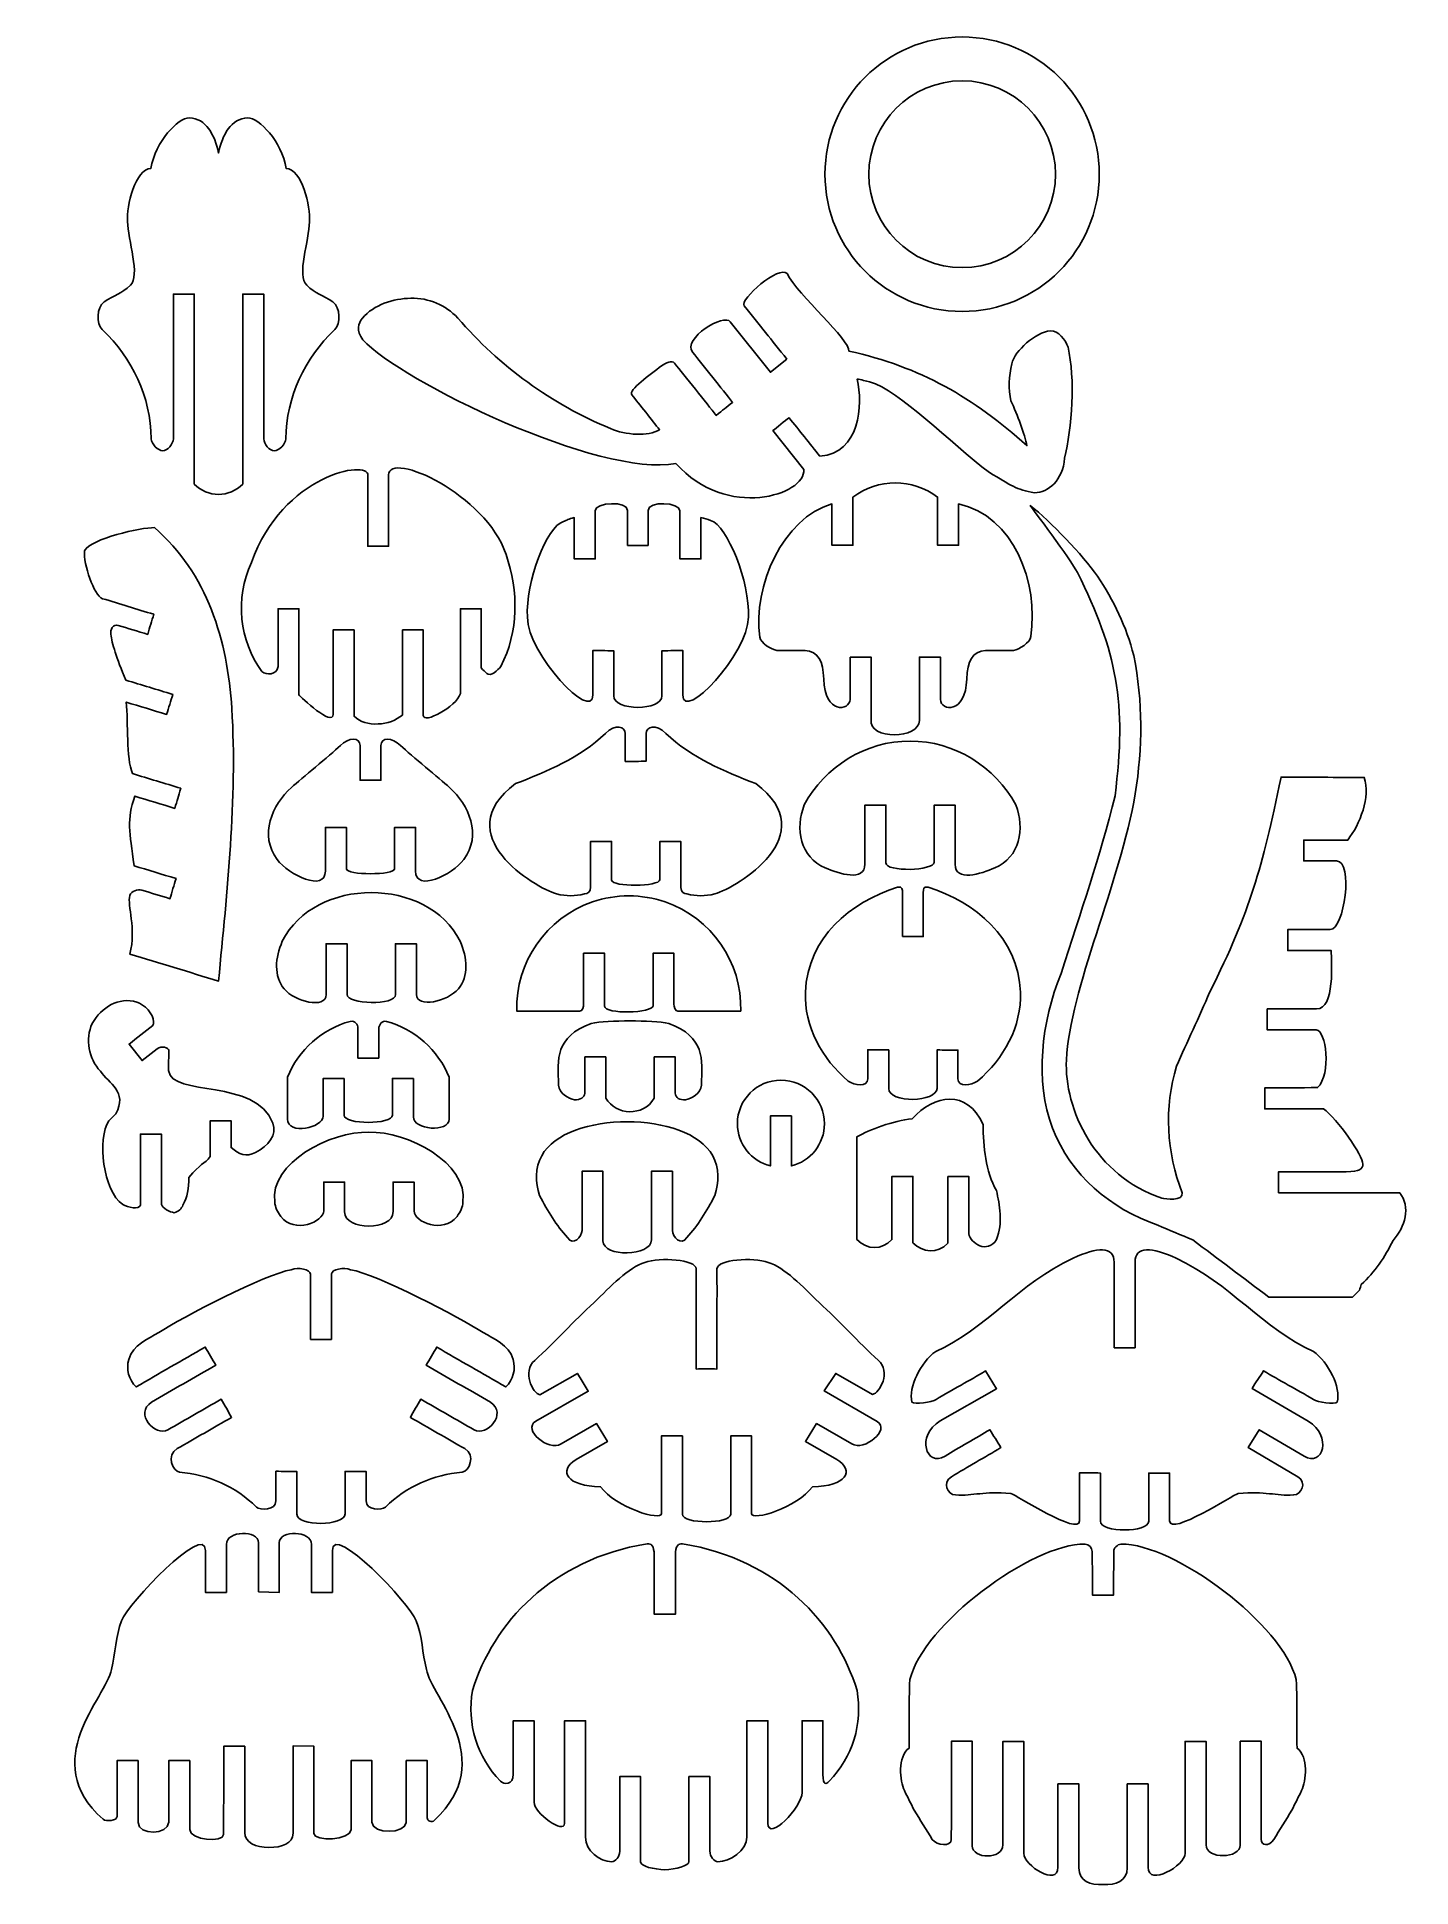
# Model space of a CAD drawing. Header units: centimetres. Extents: x -10 to 9.6, y -13.2 to 13.2.
import ezdxf

# ---------------------------------------------------------------- set-up
doc = ezdxf.new("R2010")
doc.units = ezdxf.units.CM
doc.header["$MEASUREMENT"] = 0
doc.layers.add('Livello 1', color=7, linetype='Continuous')

msp = doc.modelspace()

# ---------------------------------------------------------------- linework, layer by layer
at = {"layer": 'Livello 1', "color": 250, "lineweight": 25}
for points, knots in [([(3.17627, 13.1983), (4.25909, 13.1983), (5.13683, 12.32052), (5.13683, 11.2377), (5.13683, 11.2377), (5.13683, 10.15492), (4.25909, 9.27714), (3.17627, 9.27714), (3.17627, 9.27714), (2.09345, 9.27714), (1.21571, 10.15492), (1.21571, 11.2377), (1.21571, 11.2377), (1.21571, 12.32052), (2.09345, 13.1983), (3.17627, 13.1983)], [0, 0, 0, 0, 0.25, 0.25, 0.25, 0.25, 0.5, 0.5, 0.5, 0.5, 0.75, 0.75, 0.75, 0.75, 1, 1, 1, 1]), ([(3.17627, 12.57184), (3.91305, 12.57184), (4.51037, 11.97451), (4.51037, 11.2377), (4.51037, 11.2377), (4.51037, 10.50092), (3.91305, 9.9036), (3.17627, 9.9036), (3.17627, 9.9036), (2.43949, 9.9036), (1.84213, 10.50092), (1.84213, 11.2377), (1.84213, 11.2377), (1.84213, 11.97451), (2.43949, 12.57184), (3.17627, 12.57184)], [0, 0, 0, 0, 0.25, 0.25, 0.25, 0.25, 0.5, 0.5, 0.5, 0.5, 0.75, 0.75, 0.75, 0.75, 1, 1, 1, 1]), ([(-7.79946, 6.81186), (-7.79946, 7.70961), (-7.79946, 8.62736), (-7.79946, 9.52511), (-7.79946, 9.52511), (-7.89922, 9.52511), (-7.99896, 9.52511), (-8.09872, 9.52511), (-8.09872, 9.52511), (-8.09872, 8.82685), (-8.09872, 8.15573), (-8.09872, 7.45747), (-8.09872, 7.45747), (-8.10133, 7.38364), (-8.18166, 7.28687), (-8.24953, 7.28687), (-8.24953, 7.28687), (-8.31741, 7.28687), (-8.41386, 7.38484), (-8.4141, 7.45747), (-8.4141, 7.45747), (-8.42642, 8.06094), (-8.67985, 8.60192), (-9.11469, 9.02053), (-9.11469, 9.02053), (-9.20186, 9.09669), (-9.19716, 9.33545), (-9.08879, 9.41395), (-9.08879, 9.41395), (-8.93671, 9.51537), (-8.84301, 9.52232), (-8.71337, 9.65196), (-8.71337, 9.65196), (-8.56495, 9.78221), (-8.75125, 10.30506), (-8.75284, 10.56351), (-8.75284, 10.56351), (-8.77309, 10.7799), (-8.64045, 11.31711), (-8.41961, 11.3206), (-8.41961, 11.3206), (-8.35688, 11.71183), (-8.03233, 12.03882), (-7.87026, 12.04464), (-7.87026, 12.04464), (-7.6333, 12.03448), (-7.50747, 11.80172), (-7.4531, 11.54095), (-7.4531, 11.54095), (-7.3987, 11.80172), (-7.27287, 12.03448), (-7.03591, 12.04464), (-7.03591, 12.04464), (-6.87384, 12.03882), (-6.54932, 11.71183), (-6.4866, 11.3206), (-6.4866, 11.3206), (-6.26572, 11.31711), (-6.13311, 10.77521), (-6.15336, 10.55881), (-6.15336, 10.55881), (-6.15495, 10.30037), (-6.34122, 9.78221), (-6.19284, 9.65196), (-6.19284, 9.65196), (-6.06316, 9.52232), (-5.9695, 9.51537), (-5.81741, 9.41395), (-5.81741, 9.41395), (-5.709, 9.33545), (-5.70431, 9.09669), (-5.79148, 9.02053), (-5.79148, 9.02053), (-6.22632, 8.60192), (-6.47975, 8.06094), (-6.49206, 7.45747), (-6.49206, 7.45747), (-6.49231, 7.38484), (-6.58876, 7.28687), (-6.65664, 7.28687), (-6.65664, 7.28687), (-6.72455, 7.28687), (-6.8048, 7.38364), (-6.80745, 7.45747), (-6.80745, 7.45747), (-6.80745, 8.15573), (-6.80745, 8.82685), (-6.80745, 9.52511), (-6.80745, 9.52511), (-6.90718, 9.52511), (-7.00694, 9.52511), (-7.10667, 9.52511), (-7.10667, 9.52511), (-7.10667, 8.62736), (-7.10667, 7.70961), (-7.10667, 6.81186), (-7.10667, 6.81186), (-7.29665, 6.6149), (-7.60952, 6.6149), (-7.79946, 6.81186)], [0, 0, 0, 0, 0.04, 0.04, 0.04, 0.04, 0.08, 0.08, 0.08, 0.08, 0.12, 0.12, 0.12, 0.12, 0.16, 0.16, 0.16, 0.16, 0.2, 0.2, 0.2, 0.2, 0.24, 0.24, 0.24, 0.24, 0.28, 0.28, 0.28, 0.28, 0.32, 0.32, 0.32, 0.32, 0.36, 0.36, 0.36, 0.36, 0.4, 0.4, 0.4, 0.4, 0.44, 0.44, 0.44, 0.44, 0.48, 0.48, 0.48, 0.48, 0.52, 0.52, 0.52, 0.52, 0.56, 0.56, 0.56, 0.56, 0.6, 0.6, 0.6, 0.6, 0.64, 0.64, 0.64, 0.64, 0.68, 0.68, 0.68, 0.68, 0.72, 0.72, 0.72, 0.72, 0.76, 0.76, 0.76, 0.76, 0.8, 0.8, 0.8, 0.8, 0.84, 0.84, 0.84, 0.84, 0.88, 0.88, 0.88, 0.88, 0.92, 0.92, 0.92, 0.92, 0.96, 0.96, 0.96, 0.96, 1, 1, 1, 1]), ([(0.66918, 8.59621), (0.4573, 8.86495), (0.27442, 9.08741), (0.06258, 9.35616), (0.06258, 9.35616), (-0.0139, 9.4519), (0.56719, 9.94431), (0.67377, 9.81833), (0.67377, 9.81833), (0.82613, 9.51537), (1.57815, 8.86523), (1.55787, 8.71075), (1.55787, 8.71075), (2.57866, 8.48561), (3.33735, 8.04704), (4.10122, 7.36103), (4.10122, 7.36103), (4.07384, 7.5196), (3.96416, 7.80362), (3.87311, 8.00008), (3.87311, 8.00008), (3.83519, 8.17016), (3.84552, 8.35155), (3.88747, 8.53108), (3.88747, 8.53108), (3.92649, 8.71548), (4.22455, 8.97964), (4.43921, 9.00081), (4.43921, 9.00081), (4.55083, 9.00451), (4.65568, 8.87303), (4.68954, 8.76639), (4.68954, 8.76639), (4.79612, 8.3204), (4.74571, 7.61277), (4.64012, 7.18023), (4.64012, 7.18023), (4.61627, 6.86633), (4.40785, 6.68761), (4.21142, 6.68694), (4.21142, 6.68694), (3.94695, 6.73029), (3.87466, 6.7963), (3.56655, 6.9742), (3.56655, 6.9742), (2.99533, 7.40738), (2.28374, 8.14469), (1.85279, 8.27373), (1.85279, 8.27373), (1.80604, 8.27895), (1.72328, 8.30672), (1.67654, 8.31194), (1.67654, 8.31194), (1.75729, 7.93842), (1.71993, 7.25622), (1.14247, 7.20824), (1.14247, 7.20824), (0.99723, 7.39016), (0.84755, 7.5777), (0.70231, 7.75959), (0.70231, 7.75959), (0.65038, 7.71814), (0.52225, 7.61587), (0.47029, 7.57439), (0.47029, 7.57439), (0.47029, 7.57439), (0.91345, 7.01918), (0.91345, 7.01918), (0.91345, 7.01918), (0.94336, 6.65536), (-0.18623, 6.29296), (-0.91578, 7.10392), (-0.91578, 7.10392), (-2.00025, 6.90213), (-4.84555, 8.2738), (-5.39048, 8.87345), (-5.39048, 8.87345), (-5.4882, 9.00419), (-5.4549, 9.10685), (-5.3962, 9.18146), (-5.3962, 9.18146), (-5.2323, 9.37465), (-4.95642, 9.46083), (-4.70316, 9.46654), (-4.70316, 9.46654), (-4.44994, 9.47226), (-4.20631, 9.36928), (-4.03387, 9.18369), (-4.03387, 9.18369), (-3.43853, 8.49411), (-2.69053, 7.95292), (-1.84933, 7.60314), (-1.84933, 7.60314), (-1.63844, 7.51053), (-1.30807, 7.48908), (-1.14879, 7.58716), (-1.14879, 7.58716), (-1.2525, 7.71708), (-1.43965, 7.95539), (-1.54337, 8.08531), (-1.54337, 8.08531), (-1.60133, 8.15661), (-1.27896, 8.37473), (-1.12303, 8.49919), (-1.12303, 8.49919), (-1.05883, 8.5447), (-0.97173, 8.58576), (-0.93363, 8.53803), (-0.93363, 8.53803), (-0.79428, 8.36094), (-0.47752, 7.96921), (-0.33817, 7.79208), (-0.33817, 7.79208), (-0.24275, 7.8691), (-0.19974, 7.90176), (-0.10428, 7.97877), (-0.10428, 7.97877), (-0.2486, 8.16053), (-0.53023, 8.5114), (-0.67451, 8.69311), (-0.67451, 8.69311), (-0.83125, 8.88947), (-0.22451, 9.25784), (-0.13773, 9.12738), (-0.13773, 9.12738), (-0.13773, 9.12738), (0.43533, 8.40952), (0.43533, 8.40952), (0.43533, 8.40952), (0.43533, 8.40952), (0.66918, 8.59621), (0.66918, 8.59621)], [0, 0, 0, 0, 0.03030303, 0.03030303, 0.03030303, 0.03030303, 0.06060606, 0.06060606, 0.06060606, 0.06060606, 0.09090909, 0.09090909, 0.09090909, 0.09090909, 0.12121212, 0.12121212, 0.12121212, 0.12121212, 0.15151515, 0.15151515, 0.15151515, 0.15151515, 0.18181818, 0.18181818, 0.18181818, 0.18181818, 0.21212121, 0.21212121, 0.21212121, 0.21212121, 0.24242424, 0.24242424, 0.24242424, 0.24242424, 0.27272727, 0.27272727, 0.27272727, 0.27272727, 0.3030303, 0.3030303, 0.3030303, 0.3030303, 0.33333333, 0.33333333, 0.33333333, 0.33333333, 0.36363636, 0.36363636, 0.36363636, 0.36363636, 0.39393939, 0.39393939, 0.39393939, 0.39393939, 0.42424242, 0.42424242, 0.42424242, 0.42424242, 0.45454545, 0.45454545, 0.45454545, 0.45454545, 0.48484848, 0.48484848, 0.48484848, 0.48484848, 0.51515152, 0.51515152, 0.51515152, 0.51515152, 0.54545455, 0.54545455, 0.54545455, 0.54545455, 0.57575758, 0.57575758, 0.57575758, 0.57575758, 0.60606061, 0.60606061, 0.60606061, 0.60606061, 0.63636364, 0.63636364, 0.63636364, 0.63636364, 0.66666667, 0.66666667, 0.66666667, 0.66666667, 0.6969697, 0.6969697, 0.6969697, 0.6969697, 0.72727273, 0.72727273, 0.72727273, 0.72727273, 0.75757576, 0.75757576, 0.75757576, 0.75757576, 0.78787879, 0.78787879, 0.78787879, 0.78787879, 0.81818182, 0.81818182, 0.81818182, 0.81818182, 0.84848485, 0.84848485, 0.84848485, 0.84848485, 0.87878788, 0.87878788, 0.87878788, 0.87878788, 0.90909091, 0.90909091, 0.90909091, 0.90909091, 0.93939394, 0.93939394, 0.93939394, 0.93939394, 0.96969697, 0.96969697, 0.96969697, 0.96969697, 1, 1, 1, 1]), ([(-4.82533, 4.72757), (-4.72557, 4.72757), (-4.62584, 4.72757), (-4.52607, 4.72757), (-4.52607, 4.72757), (-4.52607, 4.32029), (-4.52607, 3.9129), (-4.52607, 3.50562), (-4.52607, 3.50562), (-4.52607, 3.37753), (-4.05479, 3.62712), (-3.99659, 3.81684), (-3.99659, 3.81684), (-3.99659, 4.22148), (-3.99659, 4.62612), (-3.99659, 5.03075), (-3.99659, 5.03075), (-3.89682, 5.03075), (-3.79709, 5.03075), (-3.69732, 5.03075), (-3.69732, 5.03075), (-3.69732, 4.74835), (-3.69732, 4.46599), (-3.69732, 4.18359), (-3.69732, 4.18359), (-3.67132, 4.15756), (-3.64525, 4.13152), (-3.61925, 4.10549), (-3.61925, 4.10549), (-3.56454, 4.05627), (-3.45796, 4.15075), (-3.41976, 4.20522), (-3.41976, 4.20522), (-3.1592, 4.70165), (-3.16332, 5.27565), (-3.34243, 5.80686), (-3.34243, 5.80686), (-3.63135, 6.66387), (-5.01308, 7.29618), (-5.02211, 6.9409), (-5.02211, 6.9409), (-5.02211, 6.9409), (-5.02211, 5.92229), (-5.02211, 5.92229), (-5.02211, 5.92229), (-5.02211, 5.92229), (-5.31901, 5.92229), (-5.31901, 5.92229), (-5.31901, 5.92229), (-5.31672, 6.26025), (-5.32134, 6.59821), (-5.31901, 6.93617), (-5.31901, 6.93617), (-5.30066, 7.16707), (-6.54135, 6.94701), (-6.98084, 5.6915), (-6.98084, 5.6915), (-7.22295, 5.17006), (-7.15469, 4.5768), (-6.83264, 4.13297), (-6.83264, 4.13297), (-6.77189, 4.08111), (-6.61593, 4.07779), (-6.60252, 4.20522), (-6.60252, 4.20522), (-6.60252, 4.48038), (-6.60252, 4.75558), (-6.60252, 5.03075), (-6.60252, 5.03075), (-6.50275, 5.03075), (-6.40302, 5.03075), (-6.30326, 5.03075), (-6.30326, 5.03075), (-6.30326, 4.61952), (-6.30326, 4.20825), (-6.30326, 3.79698), (-6.30326, 3.79698), (-6.28283, 3.77656), (-5.81501, 3.32394), (-5.81501, 3.52584), (-5.81501, 3.52584), (-5.81501, 3.93594), (-5.81501, 4.33775), (-5.81501, 4.72747), (-5.81501, 4.72747), (-5.71528, 4.72747), (-5.61552, 4.72747), (-5.51579, 4.72747), (-5.51579, 4.72747), (-5.51579, 4.31648), (-5.51579, 3.9055), (-5.51579, 3.49451), (-5.51579, 3.49451), (-5.34998, 3.32874), (-4.99802, 3.35897), (-4.82533, 3.51169), (-4.82533, 3.51169), (-4.82533, 3.91696), (-4.82533, 4.3223), (-4.82533, 4.72757)], [0, 0, 0, 0, 0.04, 0.04, 0.04, 0.04, 0.08, 0.08, 0.08, 0.08, 0.12, 0.12, 0.12, 0.12, 0.16, 0.16, 0.16, 0.16, 0.2, 0.2, 0.2, 0.2, 0.24, 0.24, 0.24, 0.24, 0.28, 0.28, 0.28, 0.28, 0.32, 0.32, 0.32, 0.32, 0.36, 0.36, 0.36, 0.36, 0.4, 0.4, 0.4, 0.4, 0.44, 0.44, 0.44, 0.44, 0.48, 0.48, 0.48, 0.48, 0.52, 0.52, 0.52, 0.52, 0.56, 0.56, 0.56, 0.56, 0.6, 0.6, 0.6, 0.6, 0.64, 0.64, 0.64, 0.64, 0.68, 0.68, 0.68, 0.68, 0.72, 0.72, 0.72, 0.72, 0.76, 0.76, 0.76, 0.76, 0.8, 0.8, 0.8, 0.8, 0.84, 0.84, 0.84, 0.84, 0.88, 0.88, 0.88, 0.88, 0.92, 0.92, 0.92, 0.92, 0.96, 0.96, 0.96, 0.96, 1, 1, 1, 1]), ([(1.87494, 3.44477), (1.87494, 3.741), (1.87494, 4.05518), (1.87494, 4.33828), (1.87494, 4.33828), (1.77518, 4.33828), (1.67545, 4.33592), (1.57568, 4.33592), (1.57568, 4.33592), (1.57568, 4.13374), (1.57568, 3.93633), (1.57568, 3.73419), (1.57568, 3.73419), (1.56848, 3.57092), (1.21489, 3.5186), (1.1975, 4.02622), (1.1975, 4.02622), (1.19009, 4.28389), (1.1182, 4.41956), (0.92816, 4.43516), (0.92816, 4.43516), (0.79516, 4.43516), (0.6622, 4.43516), (0.52917, 4.43516), (0.52917, 4.43516), (0.45325, 4.44511), (0.29171, 4.53976), (0.28645, 4.62509), (0.28645, 4.62509), (0.17201, 5.33456), (0.62209, 6.3392), (1.31572, 6.52667), (1.31572, 6.52667), (1.31572, 6.32989), (1.31572, 6.13308), (1.31572, 5.9363), (1.31572, 5.9363), (1.41545, 5.9363), (1.51521, 5.9363), (1.61494, 5.9363), (1.61494, 5.9363), (1.61494, 6.16624), (1.61494, 6.39621), (1.61494, 6.62615), (1.61494, 6.62615), (1.79313, 6.76109), (2.00847, 6.829), (2.22017, 6.829), (2.22017, 6.829), (2.43184, 6.829), (2.64717, 6.76109), (2.82533, 6.62615), (2.82533, 6.62615), (2.82533, 6.39621), (2.82533, 6.16624), (2.82533, 5.9363), (2.82533, 5.9363), (2.92509, 5.9363), (3.02482, 5.9363), (3.12459, 5.9363), (3.12459, 5.9363), (3.12459, 6.13308), (3.12459, 6.32989), (3.12459, 6.52667), (3.12459, 6.52667), (3.91248, 6.36281), (4.27619, 5.39136), (4.15699, 4.63479), (4.15699, 4.63479), (4.15173, 4.54946), (3.98706, 4.44511), (3.91114, 4.43516), (3.91114, 4.43516), (3.77811, 4.43516), (3.64515, 4.43516), (3.51211, 4.43516), (3.51211, 4.43516), (3.32211, 4.41956), (3.25018, 4.28389), (3.2428, 4.02622), (3.2428, 4.02622), (3.22541, 3.5186), (2.87186, 3.56856), (2.86462, 3.73182), (2.86462, 3.73182), (2.86462, 3.93397), (2.86462, 4.13611), (2.86462, 4.33828), (2.86462, 4.33828), (2.76489, 4.33828), (2.66513, 4.33828), (2.5654, 4.33828), (2.5654, 4.33828), (2.5654, 4.05518), (2.5654, 3.73158), (2.5654, 3.43535), (2.5654, 3.43535), (2.57013, 3.16625), (1.83723, 3.15214), (1.87494, 3.44477)], [0, 0, 0, 0, 0.04, 0.04, 0.04, 0.04, 0.08, 0.08, 0.08, 0.08, 0.12, 0.12, 0.12, 0.12, 0.16, 0.16, 0.16, 0.16, 0.2, 0.2, 0.2, 0.2, 0.24, 0.24, 0.24, 0.24, 0.28, 0.28, 0.28, 0.28, 0.32, 0.32, 0.32, 0.32, 0.36, 0.36, 0.36, 0.36, 0.4, 0.4, 0.4, 0.4, 0.44, 0.44, 0.44, 0.44, 0.48, 0.48, 0.48, 0.48, 0.52, 0.52, 0.52, 0.52, 0.56, 0.56, 0.56, 0.56, 0.6, 0.6, 0.6, 0.6, 0.64, 0.64, 0.64, 0.64, 0.68, 0.68, 0.68, 0.68, 0.72, 0.72, 0.72, 0.72, 0.76, 0.76, 0.76, 0.76, 0.8, 0.8, 0.8, 0.8, 0.84, 0.84, 0.84, 0.84, 0.88, 0.88, 0.88, 0.88, 0.92, 0.92, 0.92, 0.92, 0.96, 0.96, 0.96, 0.96, 1, 1, 1, 1]), ([(-1.80464, 3.78615), (-1.80464, 4.00177), (-1.80464, 4.21499), (-1.80464, 4.43057), (-1.80464, 4.43057), (-1.92786, 4.43057), (-2.01062, 4.43293), (-2.1039, 4.43293), (-2.1039, 4.43293), (-2.1039, 4.22208), (-2.1039, 4.00879), (-2.1039, 3.79793), (-2.1039, 3.79793), (-2.1039, 3.40628), (-3.03082, 4.37155), (-3.0389, 4.90887), (-3.0389, 4.90887), (-3.06483, 5.41143), (-2.76437, 6.21086), (-2.52324, 6.27433), (-2.52324, 6.27433), (-2.47453, 6.2956), (-2.45315, 6.31141), (-2.36767, 6.33158), (-2.36767, 6.33158), (-2.36767, 6.33158), (-2.36767, 5.74121), (-2.36767, 5.74121), (-2.36767, 5.74121), (-2.2679, 5.74121), (-2.16817, 5.74121), (-2.06841, 5.74121), (-2.06841, 5.74121), (-2.06841, 5.97514), (-2.06841, 6.19711), (-2.06841, 6.43103), (-2.06841, 6.43103), (-2.06707, 6.5502), (-1.6068, 6.57602), (-1.6068, 6.43463), (-1.6068, 6.43463), (-1.6068, 6.26826), (-1.6068, 6.10186), (-1.6068, 5.93549), (-1.6068, 5.93549), (-1.50855, 5.93549), (-1.41027, 5.93549), (-1.31202, 5.93549), (-1.31202, 5.93549), (-1.31202, 6.10186), (-1.31202, 6.26826), (-1.31202, 6.43463), (-1.31202, 6.43463), (-1.31202, 6.57602), (-0.85933, 6.5502), (-0.85803, 6.43103), (-0.85803, 6.43103), (-0.85803, 6.19711), (-0.85803, 5.97514), (-0.85803, 5.74121), (-0.85803, 5.74121), (-0.7583, 5.74121), (-0.65853, 5.74121), (-0.5588, 5.74121), (-0.5588, 5.74121), (-0.5588, 5.74121), (-0.5588, 6.33158), (-0.5588, 6.33158), (-0.5588, 6.33158), (-0.51086, 6.32051), (-0.46401, 6.30742), (-0.41949, 6.29285), (-0.41949, 6.29285), (-0.18306, 6.2176), (0.14598, 5.41143), (0.12008, 4.90887), (0.12008, 4.90887), (0.11201, 4.37155), (-0.81495, 3.40628), (-0.81495, 3.79793), (-0.81495, 3.79793), (-0.81495, 4.00879), (-0.81495, 4.22204), (-0.81495, 4.4329), (-0.81495, 4.4329), (-0.90819, 4.4329), (-0.99095, 4.43057), (-1.11418, 4.43057), (-1.11418, 4.43057), (-1.11418, 4.21499), (-1.11418, 4.00177), (-1.11418, 3.78615), (-1.11418, 3.78615), (-1.11418, 3.5657), (-1.80464, 3.5657), (-1.80464, 3.78615)], [0, 0, 0, 0, 0.04166667, 0.04166667, 0.04166667, 0.04166667, 0.08333333, 0.08333333, 0.08333333, 0.08333333, 0.125, 0.125, 0.125, 0.125, 0.16666667, 0.16666667, 0.16666667, 0.16666667, 0.20833333, 0.20833333, 0.20833333, 0.20833333, 0.25, 0.25, 0.25, 0.25, 0.29166667, 0.29166667, 0.29166667, 0.29166667, 0.33333333, 0.33333333, 0.33333333, 0.33333333, 0.375, 0.375, 0.375, 0.375, 0.41666667, 0.41666667, 0.41666667, 0.41666667, 0.45833333, 0.45833333, 0.45833333, 0.45833333, 0.5, 0.5, 0.5, 0.5, 0.54166667, 0.54166667, 0.54166667, 0.54166667, 0.58333333, 0.58333333, 0.58333333, 0.58333333, 0.625, 0.625, 0.625, 0.625, 0.66666667, 0.66666667, 0.66666667, 0.66666667, 0.70833333, 0.70833333, 0.70833333, 0.70833333, 0.75, 0.75, 0.75, 0.75, 0.79166667, 0.79166667, 0.79166667, 0.79166667, 0.83333333, 0.83333333, 0.83333333, 0.83333333, 0.875, 0.875, 0.875, 0.875, 0.91666667, 0.91666667, 0.91666667, 0.91666667, 0.95833333, 0.95833333, 0.95833333, 0.95833333, 1, 1, 1, 1]), ([(8.52618, 1.42653), (8.77605, 1.42653), (8.63769, 0.44513), (8.43608, 0.44513), (8.43608, 0.44513), (8.23563, 0.44513), (8.01335, 0.44513), (7.82955, 0.44513), (7.82955, 0.44513), (7.82955, 0.44513), (7.82955, 0.14587), (7.82955, 0.14587), (7.82955, 0.14587), (7.89054, 0.14587), (8.21439, 0.14587), (8.45259, 0.14587), (8.45259, 0.14587), (8.45259, -0.01171), (8.51016, -0.68813), (8.24173, -0.68813), (8.24173, -0.68813), (8.24173, -0.68813), (7.53738, -0.68813), (7.53738, -0.68813), (7.53738, -0.68813), (7.53738, -0.68813), (7.53738, -0.98739), (7.53738, -0.98739), (7.53738, -0.98739), (7.74636, -0.98739), (7.99528, -0.98739), (8.23658, -0.98739), (8.23658, -0.98739), (8.38101, -0.98739), (8.45594, -1.61361), (8.25779, -1.81176), (8.25779, -1.81176), (8.00467, -1.81176), (7.7531, -1.81561), (7.50171, -1.81561), (7.50171, -1.81561), (7.50171, -1.94889), (7.50171, -2.00378), (7.50171, -2.11487), (7.50171, -2.11487), (7.50171, -2.11487), (8.34037, -2.11487), (8.34037, -2.11487), (8.34037, -2.11487), (8.54061, -2.25429), (8.90891, -2.79372), (8.90422, -2.90431), (8.90422, -2.90431), (8.90153, -2.97053), (8.86365, -3.01555), (8.66542, -3.0135), (8.66542, -3.0135), (8.34732, -3.0135), (8.0113, -3.0135), (7.69966, -3.0135), (7.69966, -3.0135), (7.69966, -3.0135), (7.69966, -3.31273), (7.69966, -3.31273), (7.69966, -3.31273), (7.69966, -3.31273), (9.43045, -3.31273), (9.43045, -3.31273), (9.43045, -3.31273), (9.59231, -3.51642), (9.50845, -3.80231), (9.3351, -3.99627), (9.3351, -3.99627), (9.22447, -4.23231), (9.07027, -4.44535), (8.88062, -4.62421), (8.88062, -4.62421), (8.8725, -4.65099), (8.86442, -4.67773), (8.85627, -4.7045), (8.85627, -4.7045), (8.82304, -4.73777), (8.78981, -4.771), (8.75654, -4.80427), (8.75654, -4.80427), (8.35755, -4.80427), (7.95852, -4.80427), (7.55953, -4.80427), (7.55953, -4.80427), (7.19712, -4.53161), (6.83468, -4.25898), (6.47227, -3.98632), (6.47227, -3.98632), (6.30604, -3.91647), (6.13974, -3.84665), (5.97351, -3.77684), (5.97351, -3.77684), (5.29537, -3.54305), (4.72673, -3.05932), (4.46899, -2.38996), (4.46899, -2.38996), (4.21128, -1.72057), (4.30946, -0.8678), (4.58974, -0.18302), (4.58974, -0.18302), (4.87902, 0.72235), (5.1417, 1.46445), (5.36109, 2.35888), (5.36109, 2.35888), (5.53085, 3.68134), (5.38917, 4.41597), (4.82385, 5.54616), (4.82385, 5.54616), (4.73015, 5.73412), (4.16761, 6.47449), (4.14997, 6.50441), (4.14997, 6.50441), (4.43794, 6.27599), (4.89913, 5.80016), (5.11291, 5.49356), (5.11291, 5.49356), (5.33897, 5.15479), (5.52587, 4.76991), (5.6291, 4.36397), (5.6291, 4.36397), (5.76305, 3.70053), (5.75462, 3.04627), (5.65093, 2.38718), (5.65093, 2.38718), (5.43602, 1.11428), (4.71209, -0.41317), (4.66679, -1.41277), (4.66679, -1.41277), (4.63123, -2.12164), (5.08007, -3.07524), (6.0295, -3.38921), (6.0295, -3.38921), (6.08429, -3.40572), (6.33945, -3.43348), (6.32012, -3.31509), (6.32012, -3.31509), (6.09854, -2.74267), (6.05882, -2.09088), (6.24194, -1.50509), (6.24194, -1.50509), (6.38806, -1.16702), (6.56717, -0.79125), (6.71329, -0.45318), (6.71329, -0.45318), (7.31135, 0.75166), (7.45038, 1.29244), (7.7355, 2.62435), (7.7355, 2.62435), (8.13449, 2.62435), (8.52406, 2.61969), (8.92305, 2.61969), (8.92305, 2.61969), (9.01922, 2.34467), (8.86202, 1.94892), (8.68715, 1.72579), (8.68715, 1.72579), (8.68715, 1.72579), (8.05811, 1.72579), (8.05811, 1.72579), (8.05811, 1.72579), (8.05811, 1.72579), (8.05811, 1.42653), (8.05811, 1.42653), (8.05811, 1.42653), (8.05811, 1.42653), (8.52618, 1.42653), (8.52618, 1.42653)], [0, 0, 0, 0, 0.02325581, 0.02325581, 0.02325581, 0.02325581, 0.04651163, 0.04651163, 0.04651163, 0.04651163, 0.06976744, 0.06976744, 0.06976744, 0.06976744, 0.09302326, 0.09302326, 0.09302326, 0.09302326, 0.11627907, 0.11627907, 0.11627907, 0.11627907, 0.13953488, 0.13953488, 0.13953488, 0.13953488, 0.1627907, 0.1627907, 0.1627907, 0.1627907, 0.18604651, 0.18604651, 0.18604651, 0.18604651, 0.20930233, 0.20930233, 0.20930233, 0.20930233, 0.23255814, 0.23255814, 0.23255814, 0.23255814, 0.25581395, 0.25581395, 0.25581395, 0.25581395, 0.27906977, 0.27906977, 0.27906977, 0.27906977, 0.30232558, 0.30232558, 0.30232558, 0.30232558, 0.3255814, 0.3255814, 0.3255814, 0.3255814, 0.34883721, 0.34883721, 0.34883721, 0.34883721, 0.37209302, 0.37209302, 0.37209302, 0.37209302, 0.39534884, 0.39534884, 0.39534884, 0.39534884, 0.41860465, 0.41860465, 0.41860465, 0.41860465, 0.44186047, 0.44186047, 0.44186047, 0.44186047, 0.46511628, 0.46511628, 0.46511628, 0.46511628, 0.48837209, 0.48837209, 0.48837209, 0.48837209, 0.51162791, 0.51162791, 0.51162791, 0.51162791, 0.53488372, 0.53488372, 0.53488372, 0.53488372, 0.55813953, 0.55813953, 0.55813953, 0.55813953, 0.58139535, 0.58139535, 0.58139535, 0.58139535, 0.60465116, 0.60465116, 0.60465116, 0.60465116, 0.62790698, 0.62790698, 0.62790698, 0.62790698, 0.65116279, 0.65116279, 0.65116279, 0.65116279, 0.6744186, 0.6744186, 0.6744186, 0.6744186, 0.69767442, 0.69767442, 0.69767442, 0.69767442, 0.72093023, 0.72093023, 0.72093023, 0.72093023, 0.74418605, 0.74418605, 0.74418605, 0.74418605, 0.76744186, 0.76744186, 0.76744186, 0.76744186, 0.79069767, 0.79069767, 0.79069767, 0.79069767, 0.81395349, 0.81395349, 0.81395349, 0.81395349, 0.8372093, 0.8372093, 0.8372093, 0.8372093, 0.86046512, 0.86046512, 0.86046512, 0.86046512, 0.88372093, 0.88372093, 0.88372093, 0.88372093, 0.90697674, 0.90697674, 0.90697674, 0.90697674, 0.93023256, 0.93023256, 0.93023256, 0.93023256, 0.95348837, 0.95348837, 0.95348837, 0.95348837, 0.97674419, 0.97674419, 0.97674419, 0.97674419, 1, 1, 1, 1]), ([(-8.88668, 4.79291), (-8.96359, 4.817), (-8.9995, 4.7251), (-8.99375, 4.66485), (-8.99375, 4.66485), (-8.97453, 4.53545), (-8.91547, 4.32756), (-8.77637, 4.01013), (-8.77637, 4.01013), (-8.55331, 3.94204), (-8.33021, 3.87399), (-8.10715, 3.80594), (-8.10715, 3.80594), (-8.13626, 3.71052), (-8.16536, 3.61512), (-8.1945, 3.5197), (-8.1945, 3.5197), (-8.38687, 3.5784), (-8.5792, 3.6371), (-8.77157, 3.69577), (-8.77157, 3.69577), (-8.74152, 3.40014), (-8.77771, 2.89997), (-8.6831, 2.67504), (-8.6831, 2.67504), (-8.45291, 2.6048), (-8.22276, 2.53457), (-7.99257, 2.46433), (-7.99257, 2.46433), (-8.02816, 2.35006), (-8.0427, 2.29143), (-8.07992, 2.17812), (-8.07992, 2.17812), (-8.27045, 2.23626), (-8.46095, 2.2944), (-8.65149, 2.35253), (-8.65149, 2.35253), (-8.76325, 2.00759), (-8.72801, 1.85727), (-8.66077, 1.35777), (-8.66077, 1.35777), (-8.46081, 1.29674), (-8.26079, 1.23574), (-8.06083, 1.17471), (-8.06083, 1.17471), (-8.0898, 1.07886), (-8.11879, 0.98301), (-8.14779, 0.8872), (-8.14779, 0.8872), (-8.28114, 0.92788), (-8.41449, 0.96855), (-8.54788, 1.00926), (-8.54788, 1.00926), (-8.61145, 1.02454), (-8.7007, 0.99593), (-8.7213, 0.93405), (-8.7213, 0.93405), (-8.75965, 0.78712), (-8.62715, 0.46584), (-8.71897, 0.09655), (-8.71897, 0.09655), (-8.29677, -0.03228), (-7.87457, -0.16108), (-7.45236, -0.28991), (-7.45236, -0.28991), (-7.33115, 1.00785), (-7.18358, 2.28593), (-7.26267, 3.60479), (-7.26267, 3.60479), (-7.32367, 4.57278), (-7.61136, 5.53526), (-8.37008, 6.18945), (-8.37008, 6.18945), (-8.56407, 6.19136), (-9.27527, 6.03306), (-9.37006, 5.85692), (-9.37006, 5.85692), (-9.38512, 5.66445), (-9.23534, 5.22619), (-9.11003, 5.17391), (-9.11003, 5.17391), (-8.86612, 5.09951), (-8.62221, 5.02507), (-8.3783, 4.95067), (-8.3783, 4.95067), (-8.4074, 4.85524), (-8.43651, 4.75985), (-8.46561, 4.66443), (-8.46561, 4.66443), (-8.60598, 4.70725), (-8.74635, 4.75008), (-8.88668, 4.79291)], [0, 0, 0, 0, 0.04347826, 0.04347826, 0.04347826, 0.04347826, 0.08695652, 0.08695652, 0.08695652, 0.08695652, 0.13043478, 0.13043478, 0.13043478, 0.13043478, 0.17391304, 0.17391304, 0.17391304, 0.17391304, 0.2173913, 0.2173913, 0.2173913, 0.2173913, 0.26086957, 0.26086957, 0.26086957, 0.26086957, 0.30434783, 0.30434783, 0.30434783, 0.30434783, 0.34782609, 0.34782609, 0.34782609, 0.34782609, 0.39130435, 0.39130435, 0.39130435, 0.39130435, 0.43478261, 0.43478261, 0.43478261, 0.43478261, 0.47826087, 0.47826087, 0.47826087, 0.47826087, 0.52173913, 0.52173913, 0.52173913, 0.52173913, 0.56521739, 0.56521739, 0.56521739, 0.56521739, 0.60869565, 0.60869565, 0.60869565, 0.60869565, 0.65217391, 0.65217391, 0.65217391, 0.65217391, 0.69565217, 0.69565217, 0.69565217, 0.69565217, 0.73913043, 0.73913043, 0.73913043, 0.73913043, 0.7826087, 0.7826087, 0.7826087, 0.7826087, 0.82608696, 0.82608696, 0.82608696, 0.82608696, 0.86956522, 0.86956522, 0.86956522, 0.86956522, 0.91304348, 0.91304348, 0.91304348, 0.91304348, 0.95652174, 0.95652174, 0.95652174, 0.95652174, 1, 1, 1, 1]), ([(-5.62614, 1.31604), (-5.62614, 1.31604), (-5.62614, 1.9057), (-5.62614, 1.9057), (-5.62614, 1.9057), (-5.62614, 1.9057), (-5.9254, 1.9057), (-5.9254, 1.9057), (-5.9254, 1.9057), (-5.9254, 1.9057), (-5.9254, 1.28305), (-5.9254, 1.28305), (-5.9254, 1.28305), (-5.9254, 0.97317), (-6.45008, 1.22911), (-6.61391, 1.44667), (-6.61391, 1.44667), (-6.87843, 1.79807), (-6.68705, 2.22606), (-6.4093, 2.4777), (-6.4093, 2.4777), (-6.26985, 2.60392), (-5.86684, 2.92809), (-5.71105, 3.07619), (-5.71105, 3.07619), (-5.59086, 3.19871), (-5.42939, 3.19878), (-5.42939, 3.07622), (-5.42939, 3.07622), (-5.42939, 3.07622), (-5.42939, 2.58022), (-5.42939, 2.58022), (-5.42939, 2.58022), (-5.42939, 2.58022), (-5.13246, 2.58022), (-5.13246, 2.58022), (-5.13246, 2.58022), (-5.13246, 2.58022), (-5.13246, 3.07622), (-5.13246, 3.07622), (-5.13246, 3.07622), (-5.13246, 3.19878), (-4.97099, 3.19871), (-4.85077, 3.07619), (-4.85077, 3.07619), (-4.69501, 2.92809), (-4.292, 2.60392), (-4.15251, 2.4777), (-4.15251, 2.4777), (-3.87477, 2.22606), (-3.68339, 1.79807), (-3.94794, 1.44667), (-3.94794, 1.44667), (-4.11177, 1.22908), (-4.63645, 0.97317), (-4.63645, 1.28305), (-4.63645, 1.28305), (-4.63645, 1.28305), (-4.63645, 1.9057), (-4.63645, 1.9057), (-4.63645, 1.9057), (-4.63645, 1.9057), (-4.93568, 1.9057), (-4.93568, 1.9057), (-4.93568, 1.9057), (-4.93568, 1.9057), (-4.93568, 1.31604), (-4.93568, 1.31604), (-4.93568, 1.31604), (-4.93568, 1.2204), (-5.62614, 1.2204), (-5.62614, 1.31604)], [0, 0, 0, 0, 0.05555556, 0.05555556, 0.05555556, 0.05555556, 0.11111111, 0.11111111, 0.11111111, 0.11111111, 0.16666667, 0.16666667, 0.16666667, 0.16666667, 0.22222222, 0.22222222, 0.22222222, 0.22222222, 0.27777778, 0.27777778, 0.27777778, 0.27777778, 0.33333333, 0.33333333, 0.33333333, 0.33333333, 0.38888889, 0.38888889, 0.38888889, 0.38888889, 0.44444444, 0.44444444, 0.44444444, 0.44444444, 0.5, 0.5, 0.5, 0.5, 0.55555556, 0.55555556, 0.55555556, 0.55555556, 0.61111111, 0.61111111, 0.61111111, 0.61111111, 0.66666667, 0.66666667, 0.66666667, 0.66666667, 0.72222222, 0.72222222, 0.72222222, 0.72222222, 0.77777778, 0.77777778, 0.77777778, 0.77777778, 0.83333333, 0.83333333, 0.83333333, 0.83333333, 0.88888889, 0.88888889, 0.88888889, 0.88888889, 0.94444444, 0.94444444, 0.94444444, 0.94444444, 1, 1, 1, 1]), ([(-1.83536, 1.15454), (-1.83536, 1.15454), (-1.83536, 1.70624), (-1.83536, 1.70624), (-1.83536, 1.70624), (-1.83536, 1.70624), (-2.13462, 1.70624), (-2.13462, 1.70624), (-2.13462, 1.70624), (-2.13462, 1.70624), (-2.13632, 1.05459), (-2.13632, 1.05459), (-2.13632, 1.05459), (-2.13177, 0.98831), (-2.18077, 0.95765), (-2.22109, 0.95504), (-2.22109, 0.95504), (-2.36012, 0.92096), (-2.47714, 0.9235), (-2.62008, 0.95504), (-2.62008, 0.95504), (-2.9373, 1.05082), (-4.18797, 1.79486), (-3.20859, 2.53107), (-3.20859, 2.53107), (-2.7632, 2.70489), (-2.28639, 2.90174), (-1.92183, 3.24929), (-1.92183, 3.24929), (-1.78202, 3.39302), (-1.63678, 3.34119), (-1.63858, 3.24929), (-1.63858, 3.24929), (-1.63858, 3.11626), (-1.63858, 2.9821), (-1.63858, 2.8491), (-1.63858, 2.8491), (-1.55032, 2.8491), (-1.42999, 2.8503), (-1.34169, 2.8503), (-1.34169, 2.8503), (-1.34169, 2.9833), (-1.34169, 3.11626), (-1.34169, 3.24929), (-1.34169, 3.24929), (-1.34352, 3.34119), (-1.19828, 3.39302), (-1.05848, 3.24929), (-1.05848, 3.24929), (-0.69395, 2.90174), (-0.2171, 2.70489), (0.22828, 2.53107), (0.22828, 2.53107), (1.20766, 1.79486), (-0.04304, 1.05082), (-0.36022, 0.95504), (-0.36022, 0.95504), (-0.50317, 0.9235), (-0.62018, 0.92096), (-0.75925, 0.95504), (-0.75925, 0.95504), (-0.79954, 0.95765), (-0.84755, 0.98136), (-0.843, 1.04764), (-0.843, 1.04764), (-0.843, 1.04764), (-0.84568, 1.70624), (-0.84568, 1.70624), (-0.84568, 1.70624), (-0.84568, 1.70624), (-1.14491, 1.70624), (-1.14491, 1.70624), (-1.14491, 1.70624), (-1.14491, 1.70624), (-1.14491, 1.15923), (-1.14491, 1.15923), (-1.14491, 1.15923), (-1.14917, 1.0565), (-1.83109, 1.05181), (-1.83536, 1.15454)], [0, 0, 0, 0, 0.05, 0.05, 0.05, 0.05, 0.1, 0.1, 0.1, 0.1, 0.15, 0.15, 0.15, 0.15, 0.2, 0.2, 0.2, 0.2, 0.25, 0.25, 0.25, 0.25, 0.3, 0.3, 0.3, 0.3, 0.35, 0.35, 0.35, 0.35, 0.4, 0.4, 0.4, 0.4, 0.45, 0.45, 0.45, 0.45, 0.5, 0.5, 0.5, 0.5, 0.55, 0.55, 0.55, 0.55, 0.6, 0.6, 0.6, 0.6, 0.65, 0.65, 0.65, 0.65, 0.7, 0.7, 0.7, 0.7, 0.75, 0.75, 0.75, 0.75, 0.8, 0.8, 0.8, 0.8, 0.85, 0.85, 0.85, 0.85, 0.9, 0.9, 0.9, 0.9, 0.95, 0.95, 0.95, 0.95, 1, 1, 1, 1]), ([(2.43117, 3.13852), (3.06056, 3.14625), (3.6509, 2.77026), (3.943, 2.22698), (3.943, 2.22698), (4.07606, 1.89191), (4.00127, 1.47362), (3.64377, 1.32923), (3.64377, 1.32923), (3.44692, 1.24185), (3.07562, 1.12264), (3.07562, 1.37947), (3.07562, 1.37947), (3.07562, 1.37947), (3.07562, 2.22433), (3.07562, 2.22433), (3.07562, 2.22433), (3.07562, 2.22433), (2.7764, 2.22433), (2.7764, 2.22433), (2.7764, 2.22433), (2.7764, 2.22433), (2.7764, 1.40698), (2.7764, 1.40698), (2.7764, 1.40698), (2.7764, 1.28676), (2.08594, 1.26308), (2.08594, 1.39989), (2.08594, 1.39989), (2.08594, 1.39989), (2.08594, 2.22433), (2.08594, 2.22433), (2.08594, 2.22433), (2.08594, 2.22433), (1.78671, 2.22433), (1.78671, 2.22433), (1.78671, 2.22433), (1.78671, 2.22433), (1.78671, 1.38179), (1.78671, 1.38179), (1.78671, 1.38179), (1.78671, 1.12497), (1.41541, 1.24185), (1.21856, 1.32923), (1.21856, 1.32923), (0.86106, 1.47362), (0.78627, 1.89191), (0.91934, 2.22698), (0.91934, 2.22698), (1.2114, 2.77026), (1.80178, 3.14625), (2.43117, 3.13852)], [0, 0, 0, 0, 0.07692308, 0.07692308, 0.07692308, 0.07692308, 0.15384615, 0.15384615, 0.15384615, 0.15384615, 0.23076923, 0.23076923, 0.23076923, 0.23076923, 0.30769231, 0.30769231, 0.30769231, 0.30769231, 0.38461538, 0.38461538, 0.38461538, 0.38461538, 0.46153846, 0.46153846, 0.46153846, 0.46153846, 0.53846154, 0.53846154, 0.53846154, 0.53846154, 0.61538462, 0.61538462, 0.61538462, 0.61538462, 0.69230769, 0.69230769, 0.69230769, 0.69230769, 0.76923077, 0.76923077, 0.76923077, 0.76923077, 0.84615385, 0.84615385, 0.84615385, 0.84615385, 0.92307692, 0.92307692, 0.92307692, 0.92307692, 1, 1, 1, 1]), ([(-4.92464, -0.48055), (-4.92464, -0.48055), (-4.92351, 0.24285), (-4.92351, 0.24285), (-4.92351, 0.24285), (-4.92351, 0.24285), (-4.62425, 0.24285), (-4.62425, 0.24285), (-4.62425, 0.24285), (-4.62425, 0.24285), (-4.62538, -0.48055), (-4.62538, -0.48055), (-4.62538, -0.48055), (-4.62107, -0.68203), (-4.17396, -0.5811), (-4.02467, -0.4004), (-4.02467, -0.4004), (-3.87537, -0.21971), (-3.89361, 0.04378), (-3.9987, 0.27845), (-3.9987, 0.27845), (-4.45647, 1.20682), (-6.08323, 1.20682), (-6.54103, 0.27845), (-6.54103, 0.27845), (-6.64612, 0.04378), (-6.66433, -0.21971), (-6.51507, -0.4004), (-6.51507, -0.4004), (-6.36577, -0.5811), (-5.9187, -0.69617), (-5.91432, -0.48055), (-5.91432, -0.48055), (-5.91432, -0.48055), (-5.91548, 0.24285), (-5.91548, 0.24285), (-5.91548, 0.24285), (-5.91548, 0.24285), (-5.61622, 0.24285), (-5.61622, 0.24285), (-5.61622, 0.24285), (-5.61622, 0.24285), (-5.61509, -0.48055), (-5.61509, -0.48055), (-5.61509, -0.48055), (-5.62621, -0.62145), (-4.91155, -0.64615), (-4.92464, -0.48055)], [0, 0, 0, 0, 0.08333333, 0.08333333, 0.08333333, 0.08333333, 0.16666667, 0.16666667, 0.16666667, 0.16666667, 0.25, 0.25, 0.25, 0.25, 0.33333333, 0.33333333, 0.33333333, 0.33333333, 0.41666667, 0.41666667, 0.41666667, 0.41666667, 0.5, 0.5, 0.5, 0.5, 0.58333333, 0.58333333, 0.58333333, 0.58333333, 0.66666667, 0.66666667, 0.66666667, 0.66666667, 0.75, 0.75, 0.75, 0.75, 0.83333333, 0.83333333, 0.83333333, 0.83333333, 0.91666667, 0.91666667, 0.91666667, 0.91666667, 1, 1, 1, 1]), ([(2.12707, -1.82175), (2.12707, -1.6201), (2.12707, -1.469), (2.12707, -1.27367), (2.12707, -1.27367), (2.02731, -1.27367), (1.92758, -1.27131), (1.82781, -1.27131), (1.82781, -1.27131), (1.82781, -1.40829), (1.82781, -1.54767), (1.82781, -1.68466), (1.82781, -1.68466), (1.82781, -1.81589), (1.63629, -1.77853), (1.54887, -1.71725), (1.54887, -1.71725), (1.17277, -1.40448), (0.91659, -0.93444), (0.93613, -0.44574), (0.93613, -0.44574), (0.96724, 0.33225), (1.57797, 0.83894), (2.25418, 1.05219), (2.25418, 1.05219), (2.3266, 1.06962), (2.32149, 1.01635), (2.32325, 0.97247), (2.32325, 0.97247), (2.32325, 0.76468), (2.32431, 0.55693), (2.32431, 0.34911), (2.32431, 0.34911), (2.42326, 0.34911), (2.52208, 0.34678), (2.62075, 0.34678), (2.62075, 0.34678), (2.62075, 0.5546), (2.62075, 0.76704), (2.62075, 0.97483), (2.62075, 0.97483), (2.62248, 1.01872), (2.61796, 1.06962), (2.69039, 1.05219), (2.69039, 1.05219), (3.36659, 0.83894), (3.97732, 0.33225), (4.00844, -0.44574), (4.00844, -0.44574), (4.02798, -0.93444), (3.77179, -1.40448), (3.3957, -1.71725), (3.3957, -1.71725), (3.30828, -1.77853), (3.11676, -1.81589), (3.11676, -1.68466), (3.11676, -1.68466), (3.11676, -1.54767), (3.11676, -1.41305), (3.11676, -1.27603), (3.11676, -1.27603), (3.01702, -1.27603), (2.91726, -1.2737), (2.81753, -1.2737), (2.81753, -1.2737), (2.81753, -1.46904), (2.81753, -1.6201), (2.81753, -1.82175), (2.81753, -1.82175), (2.81753, -2.02054), (2.12707, -2.04191), (2.12707, -1.82175)], [0, 0, 0, 0, 0.05555556, 0.05555556, 0.05555556, 0.05555556, 0.11111111, 0.11111111, 0.11111111, 0.11111111, 0.16666667, 0.16666667, 0.16666667, 0.16666667, 0.22222222, 0.22222222, 0.22222222, 0.22222222, 0.27777778, 0.27777778, 0.27777778, 0.27777778, 0.33333333, 0.33333333, 0.33333333, 0.33333333, 0.38888889, 0.38888889, 0.38888889, 0.38888889, 0.44444444, 0.44444444, 0.44444444, 0.44444444, 0.5, 0.5, 0.5, 0.5, 0.55555556, 0.55555556, 0.55555556, 0.55555556, 0.61111111, 0.61111111, 0.61111111, 0.61111111, 0.66666667, 0.66666667, 0.66666667, 0.66666667, 0.72222222, 0.72222222, 0.72222222, 0.72222222, 0.77777778, 0.77777778, 0.77777778, 0.77777778, 0.83333333, 0.83333333, 0.83333333, 0.83333333, 0.88888889, 0.88888889, 0.88888889, 0.88888889, 0.94444444, 0.94444444, 0.94444444, 0.94444444, 1, 1, 1, 1]), ([(-1.93523, -0.64738), (-1.93523, -0.39557), (-1.93523, -0.14379), (-1.93523, 0.10802), (-1.93523, 0.10802), (-2.035, 0.10802), (-2.13473, 0.10802), (-2.2345, 0.10802), (-2.2345, 0.10802), (-2.2345, -0.1324), (-2.2345, -0.37282), (-2.2345, -0.6132), (-2.2345, -0.6132), (-2.2345, -0.65754), (-2.24903, -0.71847), (-2.29168, -0.71808), (-2.29168, -0.71808), (-2.59094, -0.71808), (-2.89017, -0.71808), (-3.18943, -0.71808), (-3.18943, -0.71808), (-3.20813, -0.01813), (-2.77072, 0.61309), (-2.1088, 0.84134), (-2.1088, 0.84134), (-1.93986, 0.89958), (-1.76625, 0.92816), (-1.58884, 0.92907), (-1.58884, 0.92907), (-1.41143, 0.92816), (-1.23786, 0.89958), (-1.06888, 0.84134), (-1.06888, 0.84134), (-0.407, 0.61309), (0.03044, -0.01813), (0.01175, -0.71808), (0.01175, -0.71808), (-0.28752, -0.71808), (-0.58674, -0.71808), (-0.886, -0.71808), (-0.886, -0.71808), (-0.92865, -0.71766), (-0.94319, -0.65599), (-0.94319, -0.61786), (-0.94319, -0.61786), (-0.94319, -0.37589), (-0.94319, -0.13395), (-0.94319, 0.10802), (-0.94319, 0.10802), (-1.04295, 0.10802), (-1.14272, 0.10802), (-1.24245, 0.10802), (-1.24245, 0.10802), (-1.24245, -0.14221), (-1.24245, -0.3924), (-1.24245, -0.64266), (-1.24245, -0.64266), (-1.24245, -0.74803), (-1.93523, -0.76884), (-1.93523, -0.64738)], [0, 0, 0, 0, 0.06666667, 0.06666667, 0.06666667, 0.06666667, 0.13333333, 0.13333333, 0.13333333, 0.13333333, 0.2, 0.2, 0.2, 0.2, 0.26666667, 0.26666667, 0.26666667, 0.26666667, 0.33333333, 0.33333333, 0.33333333, 0.33333333, 0.4, 0.4, 0.4, 0.4, 0.46666667, 0.46666667, 0.46666667, 0.46666667, 0.53333333, 0.53333333, 0.53333333, 0.53333333, 0.6, 0.6, 0.6, 0.6, 0.66666667, 0.66666667, 0.66666667, 0.66666667, 0.73333333, 0.73333333, 0.73333333, 0.73333333, 0.8, 0.8, 0.8, 0.8, 0.86666667, 0.86666667, 0.86666667, 0.86666667, 0.93333333, 0.93333333, 0.93333333, 0.93333333, 1, 1, 1, 1]), ([(-8.26932, -3.48181), (-8.25497, -3.53392), (-8.15146, -3.59075), (-8.08761, -3.59805), (-8.08761, -3.59805), (-8.02608, -3.58606), (-7.97867, -3.54097), (-7.96191, -3.48887), (-7.96191, -3.48887), (-7.90039, -3.37471), (-7.87185, -3.25117), (-7.87866, -3.09697), (-7.87866, -3.09697), (-7.71716, -2.89585), (-7.65052, -2.90587), (-7.57171, -2.7946), (-7.57171, -2.7946), (-7.57171, -2.7946), (-7.57171, -2.28568), (-7.57171, -2.28568), (-7.57171, -2.28568), (-7.4719, -2.28568), (-7.37182, -2.28568), (-7.27244, -2.28568), (-7.27244, -2.28568), (-7.27244, -2.41529), (-7.27244, -2.53859), (-7.27244, -2.66732), (-7.27244, -2.66732), (-7.1628, -2.7668), (-7.0557, -2.80515), (-6.92326, -2.739), (-6.92326, -2.739), (-6.74374, -2.64926), (-6.61367, -2.48726), (-6.67459, -2.3186), (-6.67459, -2.3186), (-6.92789, -1.6692), (-8.11128, -1.95605), (-8.17016, -1.56584), (-8.17016, -1.56584), (-8.16882, -1.4654), (-8.16275, -1.37908), (-8.16141, -1.27864), (-8.16141, -1.27864), (-8.16483, -1.24224), (-8.27031, -1.20731), (-8.33152, -1.25547), (-8.33152, -1.25547), (-8.33152, -1.25547), (-8.54664, -1.42455), (-8.54664, -1.42455), (-8.54664, -1.42455), (-8.54664, -1.42455), (-8.7316, -1.18929), (-8.7316, -1.18929), (-8.7316, -1.18929), (-8.61953, -1.10113), (-8.50745, -1.01307), (-8.39392, -0.92382), (-8.39392, -0.92382), (-8.38546, -0.90812), (-8.38066, -0.89084), (-8.38066, -0.87143), (-8.38066, -0.87143), (-8.38066, -0.7583), (-8.51433, -0.62484), (-8.62168, -0.58907), (-8.62168, -0.58907), (-8.87998, -0.51347), (-9.12368, -0.66104), (-9.25975, -0.89327), (-9.25975, -0.89327), (-9.3581, -1.12078), (-9.314, -1.39697), (-9.14058, -1.57593), (-9.14058, -1.57593), (-9.02406, -1.7507), (-8.74804, -1.87233), (-8.92094, -2.18507), (-8.92094, -2.18507), (-8.95417, -2.21834), (-8.98744, -2.25157), (-9.02067, -2.2848), (-9.02067, -2.2848), (-9.1911, -2.54007), (-9.10629, -3.28916), (-8.82117, -3.48181), (-8.82117, -3.48181), (-8.75235, -3.52658), (-8.58562, -3.55487), (-8.56859, -3.49123), (-8.56859, -3.49123), (-8.56859, -3.49123), (-8.56859, -2.47629), (-8.56859, -2.47629), (-8.56859, -2.47629), (-8.56859, -2.47629), (-8.26932, -2.47629), (-8.26932, -2.47629), (-8.26932, -2.47629), (-8.26932, -2.47629), (-8.26932, -3.48181), (-8.26932, -3.48181)], [0, 0, 0, 0, 0.03846154, 0.03846154, 0.03846154, 0.03846154, 0.07692308, 0.07692308, 0.07692308, 0.07692308, 0.11538462, 0.11538462, 0.11538462, 0.11538462, 0.15384615, 0.15384615, 0.15384615, 0.15384615, 0.19230769, 0.19230769, 0.19230769, 0.19230769, 0.23076923, 0.23076923, 0.23076923, 0.23076923, 0.26923077, 0.26923077, 0.26923077, 0.26923077, 0.30769231, 0.30769231, 0.30769231, 0.30769231, 0.34615385, 0.34615385, 0.34615385, 0.34615385, 0.38461538, 0.38461538, 0.38461538, 0.38461538, 0.42307692, 0.42307692, 0.42307692, 0.42307692, 0.46153846, 0.46153846, 0.46153846, 0.46153846, 0.5, 0.5, 0.5, 0.5, 0.53846154, 0.53846154, 0.53846154, 0.53846154, 0.57692308, 0.57692308, 0.57692308, 0.57692308, 0.61538462, 0.61538462, 0.61538462, 0.61538462, 0.65384615, 0.65384615, 0.65384615, 0.65384615, 0.69230769, 0.69230769, 0.69230769, 0.69230769, 0.73076923, 0.73076923, 0.73076923, 0.73076923, 0.76923077, 0.76923077, 0.76923077, 0.76923077, 0.80769231, 0.80769231, 0.80769231, 0.80769231, 0.84615385, 0.84615385, 0.84615385, 0.84615385, 0.88461538, 0.88461538, 0.88461538, 0.88461538, 0.92307692, 0.92307692, 0.92307692, 0.92307692, 0.96153846, 0.96153846, 0.96153846, 0.96153846, 1, 1, 1, 1]), ([(-5.65838, -2.20479), (-5.65838, -2.03038), (-5.65838, -1.85596), (-5.65838, -1.68152), (-5.65838, -1.68152), (-5.75815, -1.68173), (-5.85788, -1.68194), (-5.95764, -1.68215), (-5.95764, -1.68215), (-5.95764, -1.86104), (-5.95764, -2.0399), (-5.95764, -2.2188), (-5.95764, -2.2188), (-5.95764, -2.38986), (-6.46218, -2.4929), (-6.46765, -2.26124), (-6.46765, -2.26124), (-6.46765, -2.0617), (-6.46765, -1.86221), (-6.46765, -1.66271), (-6.46765, -1.66271), (-6.30848, -1.2718), (-5.9768, -0.97695), (-5.5699, -0.86473), (-5.5699, -0.86473), (-5.49896, -0.8485), (-5.4616, -0.91239), (-5.4616, -0.96446), (-5.4616, -0.96446), (-5.4616, -1.09749), (-5.4616, -1.25575), (-5.4616, -1.38875), (-5.4616, -1.38875), (-5.4616, -1.38875), (-5.16237, -1.38875), (-5.16237, -1.38875), (-5.16237, -1.38875), (-5.16237, -1.25575), (-5.16237, -1.09633), (-5.16237, -0.9633), (-5.16237, -0.9633), (-5.16237, -0.91828), (-5.11567, -0.8485), (-5.05411, -0.86473), (-5.05411, -0.86473), (-4.64721, -0.97695), (-4.3155, -1.2718), (-4.15636, -1.66271), (-4.15636, -1.66271), (-4.15636, -1.86221), (-4.15636, -2.0617), (-4.15636, -2.26124), (-4.15636, -2.26124), (-4.15703, -2.46017), (-4.67226, -2.41191), (-4.66753, -2.22998), (-4.66753, -2.22998), (-4.66813, -2.04798), (-4.66693, -1.86425), (-4.66753, -1.68226), (-4.66753, -1.68226), (-4.76726, -1.68197), (-4.86703, -1.68053), (-4.96676, -1.68028), (-4.96676, -1.68028), (-4.96676, -1.85469), (-4.96676, -2.03038), (-4.96676, -2.20479), (-4.96676, -2.20479), (-4.96676, -2.3428), (-5.65838, -2.3428), (-5.65838, -2.20479)], [0, 0, 0, 0, 0.05555556, 0.05555556, 0.05555556, 0.05555556, 0.11111111, 0.11111111, 0.11111111, 0.11111111, 0.16666667, 0.16666667, 0.16666667, 0.16666667, 0.22222222, 0.22222222, 0.22222222, 0.22222222, 0.27777778, 0.27777778, 0.27777778, 0.27777778, 0.33333333, 0.33333333, 0.33333333, 0.33333333, 0.38888889, 0.38888889, 0.38888889, 0.38888889, 0.44444444, 0.44444444, 0.44444444, 0.44444444, 0.5, 0.5, 0.5, 0.5, 0.55555556, 0.55555556, 0.55555556, 0.55555556, 0.61111111, 0.61111111, 0.61111111, 0.61111111, 0.66666667, 0.66666667, 0.66666667, 0.66666667, 0.72222222, 0.72222222, 0.72222222, 0.72222222, 0.77777778, 0.77777778, 0.77777778, 0.77777778, 0.83333333, 0.83333333, 0.83333333, 0.83333333, 0.88888889, 0.88888889, 0.88888889, 0.88888889, 0.94444444, 0.94444444, 0.94444444, 0.94444444, 1, 1, 1, 1]), ([(-1.22495, -1.96416), (-1.22495, -1.78668), (-1.22495, -1.55085), (-1.22495, -1.37333), (-1.22495, -1.37333), (-1.15845, -1.37333), (-0.99219, -1.37333), (-0.92569, -1.37333), (-0.92569, -1.37333), (-0.92569, -1.37333), (-0.92569, -1.88722), (-0.92569, -1.88722), (-0.92569, -1.88722), (-0.92569, -1.96317), (-0.85531, -1.98498), (-0.77788, -1.98794), (-0.77788, -1.98794), (-0.69508, -1.9643), (-0.5557, -1.8959), (-0.55069, -1.77567), (-0.55069, -1.77567), (-0.53742, -1.39905), (-0.49844, -1.0909), (-1.01699, -0.89401), (-1.01699, -0.89401), (-1.26235, -0.84536), (-1.88038, -0.84536), (-2.12573, -0.89401), (-2.12573, -0.89401), (-2.64425, -1.0909), (-2.6053, -1.39905), (-2.592, -1.77567), (-2.592, -1.77567), (-2.58699, -1.8959), (-2.44761, -1.9643), (-2.36485, -1.98794), (-2.36485, -1.98794), (-2.28741, -1.98498), (-2.21696, -1.95728), (-2.21696, -1.88955), (-2.21696, -1.88955), (-2.21696, -1.88955), (-2.21696, -1.37333), (-2.21696, -1.37333), (-2.21696, -1.37333), (-2.1505, -1.37333), (-1.9842, -1.37333), (-1.91774, -1.37333), (-1.91774, -1.37333), (-1.91774, -1.55085), (-1.91774, -1.78668), (-1.91774, -1.96416), (-1.91774, -1.96416), (-1.7713, -2.20737), (-1.3855, -2.23083), (-1.22495, -1.96416)], [0, 0, 0, 0, 0.07142857, 0.07142857, 0.07142857, 0.07142857, 0.14285714, 0.14285714, 0.14285714, 0.14285714, 0.21428571, 0.21428571, 0.21428571, 0.21428571, 0.28571429, 0.28571429, 0.28571429, 0.28571429, 0.35714286, 0.35714286, 0.35714286, 0.35714286, 0.42857143, 0.42857143, 0.42857143, 0.42857143, 0.5, 0.5, 0.5, 0.5, 0.57142857, 0.57142857, 0.57142857, 0.57142857, 0.64285714, 0.64285714, 0.64285714, 0.64285714, 0.71428571, 0.71428571, 0.71428571, 0.71428571, 0.78571429, 0.78571429, 0.78571429, 0.78571429, 0.85714286, 0.85714286, 0.85714286, 0.85714286, 0.92857143, 0.92857143, 0.92857143, 0.92857143, 1, 1, 1, 1]), ([(0.58589, -1.70501), (0.92946, -1.70501), (1.20798, -1.98353), (1.20798, -2.3271), (1.20798, -2.3271), (1.20798, -2.61909), (1.00683, -2.86406), (0.73551, -2.93105), (0.73551, -2.93105), (0.73551, -2.93105), (0.73551, -2.21488), (0.73551, -2.21488), (0.73551, -2.21488), (0.73551, -2.21488), (0.43628, -2.21488), (0.43628, -2.21488), (0.43628, -2.21488), (0.43628, -2.21488), (0.43628, -2.93105), (0.43628, -2.93105), (0.43628, -2.93105), (0.16499, -2.86406), (-0.0362, -2.61909), (-0.0362, -2.3271), (-0.0362, -2.3271), (-0.0362, -1.98353), (0.24232, -1.70501), (0.58589, -1.70501)], [0, 0, 0, 0, 0.14285714, 0.14285714, 0.14285714, 0.14285714, 0.28571429, 0.28571429, 0.28571429, 0.28571429, 0.42857143, 0.42857143, 0.42857143, 0.42857143, 0.57142857, 0.57142857, 0.57142857, 0.57142857, 0.71428571, 0.71428571, 0.71428571, 0.71428571, 0.85714286, 0.85714286, 0.85714286, 0.85714286, 1, 1, 1, 1]), ([(2.97123, -3.07933), (3.071, -3.07933), (3.17073, -3.07933), (3.2705, -3.07933), (3.2705, -3.07933), (3.2705, -3.35333), (3.2705, -3.62737), (3.2705, -3.90141), (3.2705, -3.90141), (3.29554, -4.03377), (3.53631, -4.19361), (3.66737, -3.98173), (3.66737, -3.98173), (3.76163, -3.74897), (3.70981, -3.47853), (3.66737, -3.28348), (3.66737, -3.28348), (3.51271, -3.01181), (3.47722, -2.65084), (3.47458, -2.33828), (3.47458, -2.33828), (3.24428, -1.82658), (2.77876, -1.91453), (2.46041, -2.25605), (2.46041, -2.25605), (2.18969, -2.28657), (1.85512, -2.4105), (1.67238, -2.51375), (1.67238, -2.51375), (1.67238, -3.01248), (1.67238, -3.48298), (1.67238, -3.98173), (1.67238, -3.98173), (1.82827, -4.13763), (2.02015, -4.13269), (2.17113, -3.98173), (2.17113, -3.98173), (2.17113, -3.6812), (2.17304, -3.37841), (2.17304, -3.07933), (2.17304, -3.07933), (2.2728, -3.07933), (2.37257, -3.07933), (2.4723, -3.07933), (2.4723, -3.07933), (2.4723, -3.39298), (2.4723, -3.71133), (2.4723, -4.02728), (2.4723, -4.02728), (2.61705, -4.17202), (2.8201, -4.18599), (2.97123, -4.03486), (2.97123, -4.03486), (2.97056, -3.71623), (2.97123, -3.39785), (2.97123, -3.07933)], [0, 0, 0, 0, 0.07142857, 0.07142857, 0.07142857, 0.07142857, 0.14285714, 0.14285714, 0.14285714, 0.14285714, 0.21428571, 0.21428571, 0.21428571, 0.21428571, 0.28571429, 0.28571429, 0.28571429, 0.28571429, 0.35714286, 0.35714286, 0.35714286, 0.35714286, 0.42857143, 0.42857143, 0.42857143, 0.42857143, 0.5, 0.5, 0.5, 0.5, 0.57142857, 0.57142857, 0.57142857, 0.57142857, 0.64285714, 0.64285714, 0.64285714, 0.64285714, 0.71428571, 0.71428571, 0.71428571, 0.71428571, 0.78571429, 0.78571429, 0.78571429, 0.78571429, 0.85714286, 0.85714286, 0.85714286, 0.85714286, 0.92857143, 0.92857143, 0.92857143, 0.92857143, 1, 1, 1, 1]), ([(-1.26538, -3.98579), (-1.26538, -3.98579), (-1.26538, -3.00708), (-1.26538, -3.00708), (-1.26538, -3.00708), (-1.26538, -3.00708), (-0.96612, -3.00708), (-0.96612, -3.00708), (-0.96612, -3.00708), (-0.96612, -3.00708), (-0.96612, -3.85311), (-0.96612, -3.85311), (-0.96612, -3.85311), (-0.9609, -3.94293), (-0.84381, -4.07984), (-0.75844, -3.95288), (-0.75844, -3.95288), (-0.59718, -3.78167), (-0.47833, -3.57745), (-0.35945, -3.35439), (-0.35945, -3.35439), (-0.29764, -3.16727), (-0.29231, -2.95917), (-0.38975, -2.78377), (-0.38975, -2.78377), (-0.74923, -2.13671), (-2.47428, -2.13671), (-2.83379, -2.78377), (-2.83379, -2.78377), (-2.93123, -2.95917), (-2.9259, -3.16727), (-2.8641, -3.35439), (-2.8641, -3.35439), (-2.74521, -3.57745), (-2.62636, -3.78167), (-2.46507, -3.95288), (-2.46507, -3.95288), (-2.37973, -4.07984), (-2.26261, -3.94293), (-2.25739, -3.85311), (-2.25739, -3.85311), (-2.25739, -3.85311), (-2.25739, -3.00708), (-2.25739, -3.00708), (-2.25739, -3.00708), (-2.25739, -3.00708), (-1.95816, -3.00708), (-1.95816, -3.00708), (-1.95816, -3.00708), (-1.95816, -3.00708), (-1.95816, -3.99994), (-1.95816, -3.99994), (-1.95816, -3.99994), (-1.95816, -4.23915), (-1.26538, -4.22511), (-1.26538, -3.98579)], [0, 0, 0, 0, 0.07142857, 0.07142857, 0.07142857, 0.07142857, 0.14285714, 0.14285714, 0.14285714, 0.14285714, 0.21428571, 0.21428571, 0.21428571, 0.21428571, 0.28571429, 0.28571429, 0.28571429, 0.28571429, 0.35714286, 0.35714286, 0.35714286, 0.35714286, 0.42857143, 0.42857143, 0.42857143, 0.42857143, 0.5, 0.5, 0.5, 0.5, 0.57142857, 0.57142857, 0.57142857, 0.57142857, 0.64285714, 0.64285714, 0.64285714, 0.64285714, 0.71428571, 0.71428571, 0.71428571, 0.71428571, 0.78571429, 0.78571429, 0.78571429, 0.78571429, 0.85714286, 0.85714286, 0.85714286, 0.85714286, 0.92857143, 0.92857143, 0.92857143, 0.92857143, 1, 1, 1, 1]), ([(-4.95766, -3.58355), (-4.95766, -3.58355), (-4.95766, -3.16181), (-4.95766, -3.16181), (-4.95766, -3.16181), (-4.95766, -3.16181), (-4.6584, -3.16181), (-4.6584, -3.16181), (-4.6584, -3.16181), (-4.6584, -3.2948), (-4.6584, -3.44107), (-4.6584, -3.5741), (-4.6584, -3.5741), (-4.65755, -3.73059), (-4.24088, -3.90652), (-4.0441, -3.65111), (-4.0441, -3.65111), (-3.99394, -3.58599), (-3.96438, -3.51663), (-3.95866, -3.44749), (-3.95866, -3.44749), (-3.87879, -2.8884), (-4.76105, -2.42905), (-5.30405, -2.44909), (-5.30405, -2.44909), (-5.84701, -2.42905), (-6.72931, -2.8884), (-6.6494, -3.44749), (-6.6494, -3.44749), (-6.64372, -3.51663), (-6.61416, -3.58599), (-6.56396, -3.65111), (-6.56396, -3.65111), (-6.36722, -3.90652), (-5.95055, -3.72823), (-5.94967, -3.57173), (-5.94967, -3.57173), (-5.94967, -3.4387), (-5.94967, -3.2948), (-5.94967, -3.16181), (-5.94967, -3.16181), (-5.94967, -3.16181), (-5.65044, -3.16181), (-5.65044, -3.16181), (-5.65044, -3.16181), (-5.65044, -3.16181), (-5.65044, -3.58412), (-5.65044, -3.58412), (-5.65044, -3.58412), (-5.6557, -3.86045), (-4.95237, -3.85988), (-4.95766, -3.58355)], [0, 0, 0, 0, 0.07692308, 0.07692308, 0.07692308, 0.07692308, 0.15384615, 0.15384615, 0.15384615, 0.15384615, 0.23076923, 0.23076923, 0.23076923, 0.23076923, 0.30769231, 0.30769231, 0.30769231, 0.30769231, 0.38461538, 0.38461538, 0.38461538, 0.38461538, 0.46153846, 0.46153846, 0.46153846, 0.46153846, 0.53846154, 0.53846154, 0.53846154, 0.53846154, 0.61538462, 0.61538462, 0.61538462, 0.61538462, 0.69230769, 0.69230769, 0.69230769, 0.69230769, 0.76923077, 0.76923077, 0.76923077, 0.76923077, 0.84615385, 0.84615385, 0.84615385, 0.84615385, 0.92307692, 0.92307692, 0.92307692, 0.92307692, 1, 1, 1, 1]), ([(5.34807, -5.5276), (5.34807, -5.12078), (5.34807, -4.71389), (5.34807, -4.30706), (5.34807, -4.30706), (5.35203, -4.07719), (5.10134, -4.08637), (4.76112, -4.25034), (4.76112, -4.25034), (3.99831, -4.5955), (3.5003, -5.27576), (2.79866, -5.5796), (2.79866, -5.5796), (2.58029, -5.74096), (2.40464, -6.09032), (2.45741, -6.30453), (2.45741, -6.30453), (2.49252, -6.34746), (2.74736, -6.30174), (2.8037, -6.26738), (2.8037, -6.26738), (3.03879, -6.12398), (3.28372, -5.99726), (3.51208, -5.85795), (3.51208, -5.85795), (3.51208, -5.85795), (3.66917, -6.11286), (3.66917, -6.11286), (3.66917, -6.11286), (3.66917, -6.11286), (2.86276, -6.57281), (2.86276, -6.57281), (2.86276, -6.57281), (2.51149, -6.78709), (2.66199, -7.24041), (2.93197, -7.0757), (2.93197, -7.0757), (3.12811, -6.95604), (3.37802, -6.81725), (3.57194, -6.69897), (3.57194, -6.69897), (3.62391, -6.78413), (3.67915, -6.86753), (3.73112, -6.95269), (3.73112, -6.95269), (3.4979, -7.09496), (3.25522, -7.22905), (3.02203, -7.37133), (3.02203, -7.37133), (2.88424, -7.45536), (2.96732, -7.62706), (3.08137, -7.63115), (3.08137, -7.63115), (3.34574, -7.64575), (3.47666, -7.57442), (3.87216, -7.61132), (3.87216, -7.61132), (3.94176, -7.62462), (4.85323, -8.22403), (4.85323, -8.00188), (4.85323, -8.00188), (4.85323, -7.77367), (4.85323, -7.54313), (4.85323, -7.31492), (4.85323, -7.31492), (4.953, -7.31492), (5.05273, -7.31728), (5.15249, -7.31728), (5.15249, -7.31728), (5.15249, -7.54662), (5.15249, -7.77607), (5.15249, -8.00541), (5.15249, -8.00541), (5.15249, -8.17333), (5.84292, -8.17333), (5.84292, -8.00541), (5.84292, -8.00541), (5.84292, -7.77607), (5.84292, -7.54666), (5.84292, -7.31728), (5.84292, -7.31728), (5.94268, -7.31728), (6.04241, -7.31728), (6.14218, -7.31728), (6.14218, -7.31728), (6.14218, -7.54549), (6.14218, -7.77367), (6.14218, -8.00188), (6.14218, -8.00188), (6.14218, -8.22403), (7.05365, -7.62462), (7.12325, -7.61132), (7.12325, -7.61132), (7.51875, -7.57442), (7.64967, -7.64575), (7.914, -7.63115), (7.914, -7.63115), (8.02809, -7.62706), (8.11117, -7.45536), (7.97338, -7.37133), (7.97338, -7.37133), (7.97338, -7.37133), (7.26387, -6.95247), (7.26387, -6.95247), (7.26387, -6.95247), (7.26387, -6.95247), (7.42347, -6.69897), (7.42347, -6.69897), (7.42347, -6.69897), (7.42347, -6.69897), (8.06344, -7.0757), (8.06344, -7.0757), (8.06344, -7.0757), (8.33342, -7.24041), (8.47326, -6.78946), (8.122, -6.57514), (8.122, -6.57514), (8.122, -6.57514), (7.31961, -6.10905), (7.31961, -6.10905), (7.31961, -6.10905), (7.37157, -6.02389), (7.4319, -5.94226), (7.48386, -5.85713), (7.48386, -5.85713), (7.71225, -5.99641), (7.96131, -6.12398), (8.19644, -6.26738), (8.19644, -6.26738), (8.25278, -6.30174), (8.5029, -6.34746), (8.538, -6.30453), (8.538, -6.30453), (8.59077, -6.09032), (8.41512, -5.74096), (8.19676, -5.5796), (8.19676, -5.5796), (7.49512, -5.27576), (6.9971, -4.5955), (6.23429, -4.25034), (6.23429, -4.25034), (5.89407, -4.08637), (5.64338, -4.07483), (5.64734, -4.3047), (5.64734, -4.3047), (5.64734, -4.71152), (5.64734, -5.12078), (5.64734, -5.5276), (5.64734, -5.5276), (5.56214, -5.5276), (5.43327, -5.5276), (5.34807, -5.5276)], [0, 0, 0, 0, 0.02631579, 0.02631579, 0.02631579, 0.02631579, 0.05263158, 0.05263158, 0.05263158, 0.05263158, 0.07894737, 0.07894737, 0.07894737, 0.07894737, 0.10526316, 0.10526316, 0.10526316, 0.10526316, 0.13157895, 0.13157895, 0.13157895, 0.13157895, 0.15789474, 0.15789474, 0.15789474, 0.15789474, 0.18421053, 0.18421053, 0.18421053, 0.18421053, 0.21052632, 0.21052632, 0.21052632, 0.21052632, 0.23684211, 0.23684211, 0.23684211, 0.23684211, 0.26315789, 0.26315789, 0.26315789, 0.26315789, 0.28947368, 0.28947368, 0.28947368, 0.28947368, 0.31578947, 0.31578947, 0.31578947, 0.31578947, 0.34210526, 0.34210526, 0.34210526, 0.34210526, 0.36842105, 0.36842105, 0.36842105, 0.36842105, 0.39473684, 0.39473684, 0.39473684, 0.39473684, 0.42105263, 0.42105263, 0.42105263, 0.42105263, 0.44736842, 0.44736842, 0.44736842, 0.44736842, 0.47368421, 0.47368421, 0.47368421, 0.47368421, 0.5, 0.5, 0.5, 0.5, 0.52631579, 0.52631579, 0.52631579, 0.52631579, 0.55263158, 0.55263158, 0.55263158, 0.55263158, 0.57894737, 0.57894737, 0.57894737, 0.57894737, 0.60526316, 0.60526316, 0.60526316, 0.60526316, 0.63157895, 0.63157895, 0.63157895, 0.63157895, 0.65789474, 0.65789474, 0.65789474, 0.65789474, 0.68421053, 0.68421053, 0.68421053, 0.68421053, 0.71052632, 0.71052632, 0.71052632, 0.71052632, 0.73684211, 0.73684211, 0.73684211, 0.73684211, 0.76315789, 0.76315789, 0.76315789, 0.76315789, 0.78947368, 0.78947368, 0.78947368, 0.78947368, 0.81578947, 0.81578947, 0.81578947, 0.81578947, 0.84210526, 0.84210526, 0.84210526, 0.84210526, 0.86842105, 0.86842105, 0.86842105, 0.86842105, 0.89473684, 0.89473684, 0.89473684, 0.89473684, 0.92105263, 0.92105263, 0.92105263, 0.92105263, 0.94736842, 0.94736842, 0.94736842, 0.94736842, 0.97368421, 0.97368421, 0.97368421, 0.97368421, 1, 1, 1, 1]), ([(-6.33398, -7.90529), (-6.33398, -7.70015), (-6.33398, -7.4997), (-6.33398, -7.29456), (-6.33398, -7.29456), (-6.43375, -7.29456), (-6.53348, -7.2934), (-6.63325, -7.2934), (-6.63325, -7.2934), (-6.63325, -7.43395), (-6.63325, -7.57562), (-6.63325, -7.71617), (-6.63325, -7.71617), (-6.63325, -7.85417), (-6.85807, -7.85153), (-6.91194, -7.80436), (-6.91194, -7.80436), (-7.20743, -7.50676), (-7.5982, -7.3454), (-8.00919, -7.3056), (-8.00919, -7.3056), (-8.11135, -7.29686), (-8.20085, -7.05937), (-8.04446, -6.96958), (-8.04446, -6.96958), (-7.7851, -6.82075), (-7.52567, -6.67187), (-7.26631, -6.52304), (-7.26631, -6.52304), (-7.31594, -6.4365), (-7.36558, -6.34997), (-7.41525, -6.26346), (-7.41525, -6.26346), (-7.67062, -6.41004), (-7.92198, -6.55426), (-8.177, -6.70063), (-8.177, -6.70063), (-8.35833, -6.80466), (-8.66359, -6.46571), (-8.41019, -6.30414), (-8.41019, -6.30414), (-8.10472, -6.12881), (-7.79921, -5.95348), (-7.49371, -5.77815), (-7.49371, -5.77815), (-7.54334, -5.69165), (-7.59301, -5.60511), (-7.64265, -5.51857), (-7.64265, -5.51857), (-7.97253, -5.70791), (-8.30238, -5.89721), (-8.6323, -6.08655), (-8.6323, -6.08655), (-8.73584, -5.98551), (-8.77627, -5.83509), (-8.73644, -5.69419), (-8.73644, -5.69419), (-8.67583, -5.47966), (-8.45905, -5.40314), (-8.30845, -5.31061), (-8.30845, -5.31061), (-7.97617, -5.10057), (-6.78491, -4.47358), (-6.41318, -4.41286), (-6.41318, -4.41286), (-6.31818, -4.36884), (-6.13908, -4.41272), (-6.13908, -4.47477), (-6.13908, -4.47477), (-6.13908, -4.78959), (-6.13671, -5.09429), (-6.13671, -5.40911), (-6.13671, -5.40911), (-6.03444, -5.40911), (-5.94258, -5.40911), (-5.84031, -5.40911), (-5.84031, -5.40911), (-5.84031, -5.09429), (-5.83861, -4.78744), (-5.83861, -4.47262), (-5.83861, -4.47262), (-5.83861, -4.4106), (-5.6594, -4.36884), (-5.56436, -4.41286), (-5.56436, -4.41286), (-5.19264, -4.47358), (-4.00142, -5.10057), (-3.66914, -5.31061), (-3.66914, -5.31061), (-3.51854, -5.40314), (-3.30172, -5.47966), (-3.24111, -5.69419), (-3.24111, -5.69419), (-3.20128, -5.83509), (-3.24175, -5.98551), (-3.34529, -6.08655), (-3.34529, -6.08655), (-3.67517, -5.89721), (-4.00502, -5.70791), (-4.3349, -5.51857), (-4.3349, -5.51857), (-4.38457, -5.60511), (-4.43421, -5.69165), (-4.48384, -5.77815), (-4.48384, -5.77815), (-4.17837, -5.95348), (-3.87283, -6.12881), (-3.56736, -6.30414), (-3.56736, -6.30414), (-3.31396, -6.46571), (-3.61925, -6.80466), (-3.80058, -6.70063), (-3.80058, -6.70063), (-4.05557, -6.55426), (-4.30692, -6.41004), (-4.5623, -6.26346), (-4.5623, -6.26346), (-4.61197, -6.34997), (-4.66161, -6.4365), (-4.71124, -6.52304), (-4.71124, -6.52304), (-4.45188, -6.67187), (-4.19248, -6.82075), (-3.93309, -6.96958), (-3.93309, -6.96958), (-3.7767, -7.05937), (-3.8662, -7.29686), (-3.96836, -7.3056), (-3.96836, -7.3056), (-4.37935, -7.3454), (-4.77012, -7.50676), (-5.06561, -7.80436), (-5.06561, -7.80436), (-5.11948, -7.85153), (-5.3443, -7.85417), (-5.3443, -7.71617), (-5.3443, -7.71617), (-5.3443, -7.57562), (-5.3443, -7.43507), (-5.3443, -7.29456), (-5.3443, -7.29456), (-5.44403, -7.29456), (-5.5438, -7.29456), (-5.64353, -7.29456), (-5.64353, -7.29456), (-5.64353, -7.4997), (-5.64353, -7.69542), (-5.64353, -7.90056), (-5.64353, -7.90056), (-5.64353, -8.07992), (-6.33398, -8.08464), (-6.33398, -7.90529)], [0, 0, 0, 0, 0.02631579, 0.02631579, 0.02631579, 0.02631579, 0.05263158, 0.05263158, 0.05263158, 0.05263158, 0.07894737, 0.07894737, 0.07894737, 0.07894737, 0.10526316, 0.10526316, 0.10526316, 0.10526316, 0.13157895, 0.13157895, 0.13157895, 0.13157895, 0.15789474, 0.15789474, 0.15789474, 0.15789474, 0.18421053, 0.18421053, 0.18421053, 0.18421053, 0.21052632, 0.21052632, 0.21052632, 0.21052632, 0.23684211, 0.23684211, 0.23684211, 0.23684211, 0.26315789, 0.26315789, 0.26315789, 0.26315789, 0.28947368, 0.28947368, 0.28947368, 0.28947368, 0.31578947, 0.31578947, 0.31578947, 0.31578947, 0.34210526, 0.34210526, 0.34210526, 0.34210526, 0.36842105, 0.36842105, 0.36842105, 0.36842105, 0.39473684, 0.39473684, 0.39473684, 0.39473684, 0.42105263, 0.42105263, 0.42105263, 0.42105263, 0.44736842, 0.44736842, 0.44736842, 0.44736842, 0.47368421, 0.47368421, 0.47368421, 0.47368421, 0.5, 0.5, 0.5, 0.5, 0.52631579, 0.52631579, 0.52631579, 0.52631579, 0.55263158, 0.55263158, 0.55263158, 0.55263158, 0.57894737, 0.57894737, 0.57894737, 0.57894737, 0.60526316, 0.60526316, 0.60526316, 0.60526316, 0.63157895, 0.63157895, 0.63157895, 0.63157895, 0.65789474, 0.65789474, 0.65789474, 0.65789474, 0.68421053, 0.68421053, 0.68421053, 0.68421053, 0.71052632, 0.71052632, 0.71052632, 0.71052632, 0.73684211, 0.73684211, 0.73684211, 0.73684211, 0.76315789, 0.76315789, 0.76315789, 0.76315789, 0.78947368, 0.78947368, 0.78947368, 0.78947368, 0.81578947, 0.81578947, 0.81578947, 0.81578947, 0.84210526, 0.84210526, 0.84210526, 0.84210526, 0.86842105, 0.86842105, 0.86842105, 0.86842105, 0.89473684, 0.89473684, 0.89473684, 0.89473684, 0.92105263, 0.92105263, 0.92105263, 0.92105263, 0.94736842, 0.94736842, 0.94736842, 0.94736842, 0.97368421, 0.97368421, 0.97368421, 0.97368421, 1, 1, 1, 1]), ([(-0.82236, -7.90437), (-0.82236, -7.53424), (-0.82236, -7.13327), (-0.82236, -6.78773), (-0.82236, -6.78773), (-0.82236, -6.78773), (-1.12162, -6.78773), (-1.12162, -6.78773), (-1.12162, -6.78773), (-1.12162, -6.78773), (-1.12162, -7.89965), (-1.12162, -7.89965), (-1.12162, -7.89965), (-1.12162, -8.00569), (-1.77356, -7.81498), (-1.99193, -7.51406), (-1.99193, -7.51406), (-2.46909, -7.50958), (-2.60742, -7.28663), (-2.34262, -7.12509), (-2.34262, -7.12509), (-2.34262, -7.12509), (-1.89378, -6.86749), (-1.89378, -6.86749), (-1.89378, -6.86749), (-1.89378, -6.86749), (-2.04862, -6.61127), (-2.04862, -6.61127), (-2.04862, -6.61127), (-2.04862, -6.61127), (-2.55619, -6.90259), (-2.55619, -6.90259), (-2.55619, -6.90259), (-2.73548, -7.01192), (-3.11588, -6.69802), (-2.91846, -6.57761), (-2.91846, -6.57761), (-2.91846, -6.57761), (-2.16884, -6.14998), (-2.16884, -6.14998), (-2.16884, -6.14998), (-2.16884, -6.14998), (-2.25679, -6.00442), (-2.25679, -6.00442), (-2.25679, -6.00442), (-2.25679, -6.00442), (-2.3241, -5.894), (-2.3241, -5.894), (-2.3241, -5.894), (-2.3241, -5.894), (-2.85845, -6.20067), (-2.85845, -6.20067), (-2.85845, -6.20067), (-2.96231, -6.17679), (-3.11842, -5.87153), (-2.93409, -5.7078), (-2.93409, -5.7078), (-2.63839, -5.44516), (-2.3803, -5.14463), (-2.08457, -4.88192), (-2.08457, -4.88192), (-1.85501, -4.65392), (-1.58835, -4.38034), (-1.35908, -4.30865), (-1.35908, -4.30865), (-1.14515, -4.23323), (-0.62565, -4.26494), (-0.62565, -4.40164), (-0.62565, -4.40164), (-0.62855, -4.89963), (-0.62276, -5.33425), (-0.62565, -5.83223), (-0.62565, -5.83223), (-0.54, -5.82976), (-0.41434, -5.82976), (-0.32868, -5.83223), (-0.32868, -5.83223), (-0.33158, -5.33425), (-0.32576, -4.89963), (-0.32868, -4.40164), (-0.32868, -4.40164), (-0.32868, -4.26494), (0.19085, -4.23323), (0.40478, -4.30865), (0.40478, -4.30865), (0.63405, -4.38034), (0.90075, -4.65392), (1.13026, -4.88192), (1.13026, -4.88192), (1.426, -5.14463), (1.68412, -5.44516), (1.97979, -5.7078), (1.97979, -5.7078), (2.16408, -5.87149), (1.99887, -6.17157), (1.89502, -6.19545), (1.89502, -6.19545), (1.89502, -6.19545), (1.37005, -5.89414), (1.37005, -5.89414), (1.37005, -5.89414), (1.37005, -5.89414), (1.20466, -6.1443), (1.20466, -6.1443), (1.20466, -6.1443), (1.20466, -6.1443), (1.95964, -6.57927), (1.95964, -6.57927), (1.95964, -6.57927), (2.15706, -6.69967), (1.77842, -7.01037), (1.59914, -6.901), (1.59914, -6.901), (1.59914, -6.901), (1.09432, -6.61127), (1.09432, -6.61127), (1.09432, -6.61127), (1.09432, -6.61127), (0.93684, -6.86597), (0.93684, -6.86597), (0.93684, -6.86597), (0.93684, -6.86597), (1.38479, -7.12304), (1.38479, -7.12304), (1.38479, -7.12304), (1.64959, -7.28458), (1.51479, -7.50958), (1.03762, -7.51406), (1.03762, -7.51406), (0.81925, -7.81498), (0.16732, -8.00569), (0.16732, -7.89965), (0.16732, -7.89965), (0.16732, -7.89965), (0.16732, -6.78773), (0.16732, -6.78773), (0.16732, -6.78773), (0.16732, -6.78773), (-0.1319, -6.78773), (-0.1319, -6.78773), (-0.1319, -6.78773), (-0.1319, -7.13327), (-0.1319, -7.53424), (-0.1319, -7.90437), (-0.1319, -7.90437), (-0.1319, -8.0505), (-0.82236, -8.05046), (-0.82236, -7.90437)], [0, 0, 0, 0, 0.02702703, 0.02702703, 0.02702703, 0.02702703, 0.05405405, 0.05405405, 0.05405405, 0.05405405, 0.08108108, 0.08108108, 0.08108108, 0.08108108, 0.10810811, 0.10810811, 0.10810811, 0.10810811, 0.13513514, 0.13513514, 0.13513514, 0.13513514, 0.16216216, 0.16216216, 0.16216216, 0.16216216, 0.18918919, 0.18918919, 0.18918919, 0.18918919, 0.21621622, 0.21621622, 0.21621622, 0.21621622, 0.24324324, 0.24324324, 0.24324324, 0.24324324, 0.27027027, 0.27027027, 0.27027027, 0.27027027, 0.2972973, 0.2972973, 0.2972973, 0.2972973, 0.32432432, 0.32432432, 0.32432432, 0.32432432, 0.35135135, 0.35135135, 0.35135135, 0.35135135, 0.37837838, 0.37837838, 0.37837838, 0.37837838, 0.40540541, 0.40540541, 0.40540541, 0.40540541, 0.43243243, 0.43243243, 0.43243243, 0.43243243, 0.45945946, 0.45945946, 0.45945946, 0.45945946, 0.48648649, 0.48648649, 0.48648649, 0.48648649, 0.51351351, 0.51351351, 0.51351351, 0.51351351, 0.54054054, 0.54054054, 0.54054054, 0.54054054, 0.56756757, 0.56756757, 0.56756757, 0.56756757, 0.59459459, 0.59459459, 0.59459459, 0.59459459, 0.62162162, 0.62162162, 0.62162162, 0.62162162, 0.64864865, 0.64864865, 0.64864865, 0.64864865, 0.67567568, 0.67567568, 0.67567568, 0.67567568, 0.7027027, 0.7027027, 0.7027027, 0.7027027, 0.72972973, 0.72972973, 0.72972973, 0.72972973, 0.75675676, 0.75675676, 0.75675676, 0.75675676, 0.78378378, 0.78378378, 0.78378378, 0.78378378, 0.81081081, 0.81081081, 0.81081081, 0.81081081, 0.83783784, 0.83783784, 0.83783784, 0.83783784, 0.86486486, 0.86486486, 0.86486486, 0.86486486, 0.89189189, 0.89189189, 0.89189189, 0.89189189, 0.91891892, 0.91891892, 0.91891892, 0.91891892, 0.94594595, 0.94594595, 0.94594595, 0.94594595, 0.97297297, 0.97297297, 0.97297297, 0.97297297, 1, 1, 1, 1]), ([(-6.88128, -9.01298), (-6.88128, -9.01298), (-6.88128, -8.3143), (-6.88128, -8.3143), (-6.88128, -8.3143), (-6.88128, -8.13022), (-7.34138, -8.1359), (-7.34138, -8.33836), (-7.34138, -8.33836), (-7.34138, -8.33836), (-7.34138, -9.02353), (-7.34138, -9.02353), (-7.34138, -9.02353), (-7.34138, -9.02353), (-7.6406, -9.02353), (-7.6406, -9.02353), (-7.6406, -9.02353), (-7.6406, -9.02353), (-7.6406, -8.42342), (-7.6406, -8.42342), (-7.6406, -8.42342), (-7.6406, -8.01839), (-8.75334, -9.18545), (-8.83786, -9.43017), (-8.83786, -9.43017), (-8.9256, -9.64233), (-8.92493, -9.89468), (-8.98448, -10.1231), (-8.98448, -10.1231), (-9.05471, -10.52181), (-10.04806, -11.42961), (-9.10361, -12.26421), (-9.10361, -12.26421), (-9.05598, -12.29907), (-8.90471, -12.28764), (-8.90235, -12.2235), (-8.90235, -12.2235), (-8.90235, -11.95126), (-8.90235, -11.69913), (-8.90235, -11.4269), (-8.90235, -11.4269), (-8.81497, -11.4269), (-8.71933, -11.4269), (-8.60199, -11.4269), (-8.60199, -11.4269), (-8.60199, -11.72164), (-8.60199, -12.01642), (-8.60199, -12.31117), (-8.60199, -12.31117), (-8.59963, -12.49461), (-8.16949, -12.49296), (-8.1648, -12.30644), (-8.1648, -12.30644), (-8.1648, -12.01261), (-8.1648, -11.7154), (-8.1648, -11.4269), (-8.1648, -11.4269), (-8.05268, -11.4269), (-7.98763, -11.4269), (-7.86553, -11.4269), (-7.86553, -11.4269), (-7.86553, -11.75491), (-7.86553, -12.08292), (-7.86553, -12.41093), (-7.86553, -12.41093), (-7.86553, -12.56058), (-7.38036, -12.60718), (-7.38036, -12.48149), (-7.38036, -12.48149), (-7.38036, -12.06274), (-7.37729, -11.64043), (-7.37729, -11.22169), (-7.37729, -11.22169), (-7.37729, -11.22169), (-7.07806, -11.22169), (-7.07806, -11.22169), (-7.07806, -11.22169), (-7.07806, -11.63521), (-7.07806, -12.04112), (-7.07806, -12.45464), (-7.07806, -12.45464), (-7.07806, -12.59519), (-6.92129, -12.66949), (-6.73284, -12.66582), (-6.73284, -12.66582), (-6.54438, -12.66949), (-6.38732, -12.60574), (-6.38732, -12.46519), (-6.38732, -12.46519), (-6.38732, -12.05167), (-6.38761, -11.63048), (-6.38761, -11.21699), (-6.38761, -11.21699), (-6.38761, -11.21699), (-6.08838, -11.22158), (-6.08838, -11.22158), (-6.08838, -11.22158), (-6.08838, -11.64029), (-6.0894, -12.04704), (-6.0894, -12.46579), (-6.0894, -12.46579), (-6.0894, -12.59145), (-5.55886, -12.56058), (-5.55886, -12.41093), (-5.55886, -12.41093), (-5.55886, -12.08292), (-5.55886, -11.75491), (-5.55886, -11.4269), (-5.55886, -11.4269), (-5.43677, -11.4269), (-5.37171, -11.4269), (-5.2596, -11.4269), (-5.2596, -11.4269), (-5.2596, -11.72009), (-5.2596, -12.01325), (-5.2596, -12.30644), (-5.2596, -12.30644), (-5.25724, -12.48594), (-4.77326, -12.47101), (-4.77093, -12.31117), (-4.77093, -12.31117), (-4.77093, -12.01642), (-4.77093, -11.72161), (-4.77093, -11.42683), (-4.77093, -11.42683), (-4.6536, -11.42683), (-4.55849, -11.42414), (-4.47111, -11.42414), (-4.47111, -11.42414), (-4.47111, -11.69638), (-4.47111, -11.97137), (-4.47111, -12.24361), (-4.47111, -12.24361), (-4.47111, -12.28891), (-4.40299, -12.31872), (-4.36478, -12.27917), (-4.36478, -12.27917), (-3.44862, -11.41631), (-4.41092, -10.52181), (-4.4812, -10.1231), (-4.4812, -10.1231), (-4.54071, -9.89468), (-4.54007, -9.64233), (-4.62781, -9.43017), (-4.62781, -9.43017), (-4.71234, -9.18545), (-5.82507, -8.01839), (-5.82507, -8.42342), (-5.82507, -8.42342), (-5.82507, -8.42342), (-5.82507, -9.02353), (-5.82507, -9.02353), (-5.82507, -9.02353), (-5.82507, -9.02353), (-6.12429, -9.02353), (-6.12429, -9.02353), (-6.12429, -9.02353), (-6.12429, -9.02353), (-6.12429, -8.33836), (-6.12429, -8.33836), (-6.12429, -8.33836), (-6.12429, -8.1359), (-6.58439, -8.13022), (-6.58439, -8.3143), (-6.58439, -8.3143), (-6.58439, -8.3143), (-6.58439, -9.02353), (-6.58439, -9.02353), (-6.58439, -9.02353), (-6.58439, -9.02353), (-6.88128, -9.01298), (-6.88128, -9.01298)], [0, 0, 0, 0, 0.02325581, 0.02325581, 0.02325581, 0.02325581, 0.04651163, 0.04651163, 0.04651163, 0.04651163, 0.06976744, 0.06976744, 0.06976744, 0.06976744, 0.09302326, 0.09302326, 0.09302326, 0.09302326, 0.11627907, 0.11627907, 0.11627907, 0.11627907, 0.13953488, 0.13953488, 0.13953488, 0.13953488, 0.1627907, 0.1627907, 0.1627907, 0.1627907, 0.18604651, 0.18604651, 0.18604651, 0.18604651, 0.20930233, 0.20930233, 0.20930233, 0.20930233, 0.23255814, 0.23255814, 0.23255814, 0.23255814, 0.25581395, 0.25581395, 0.25581395, 0.25581395, 0.27906977, 0.27906977, 0.27906977, 0.27906977, 0.30232558, 0.30232558, 0.30232558, 0.30232558, 0.3255814, 0.3255814, 0.3255814, 0.3255814, 0.34883721, 0.34883721, 0.34883721, 0.34883721, 0.37209302, 0.37209302, 0.37209302, 0.37209302, 0.39534884, 0.39534884, 0.39534884, 0.39534884, 0.41860465, 0.41860465, 0.41860465, 0.41860465, 0.44186047, 0.44186047, 0.44186047, 0.44186047, 0.46511628, 0.46511628, 0.46511628, 0.46511628, 0.48837209, 0.48837209, 0.48837209, 0.48837209, 0.51162791, 0.51162791, 0.51162791, 0.51162791, 0.53488372, 0.53488372, 0.53488372, 0.53488372, 0.55813953, 0.55813953, 0.55813953, 0.55813953, 0.58139535, 0.58139535, 0.58139535, 0.58139535, 0.60465116, 0.60465116, 0.60465116, 0.60465116, 0.62790698, 0.62790698, 0.62790698, 0.62790698, 0.65116279, 0.65116279, 0.65116279, 0.65116279, 0.6744186, 0.6744186, 0.6744186, 0.6744186, 0.69767442, 0.69767442, 0.69767442, 0.69767442, 0.72093023, 0.72093023, 0.72093023, 0.72093023, 0.74418605, 0.74418605, 0.74418605, 0.74418605, 0.76744186, 0.76744186, 0.76744186, 0.76744186, 0.79069767, 0.79069767, 0.79069767, 0.79069767, 0.81395349, 0.81395349, 0.81395349, 0.81395349, 0.8372093, 0.8372093, 0.8372093, 0.8372093, 0.86046512, 0.86046512, 0.86046512, 0.86046512, 0.88372093, 0.88372093, 0.88372093, 0.88372093, 0.90697674, 0.90697674, 0.90697674, 0.90697674, 0.93023256, 0.93023256, 0.93023256, 0.93023256, 0.95348837, 0.95348837, 0.95348837, 0.95348837, 0.97674419, 0.97674419, 0.97674419, 0.97674419, 1, 1, 1, 1]), ([(-1.0741, -12.98508), (-1.22749, -12.98085), (-1.42173, -12.93703), (-1.4193, -12.87127), (-1.4193, -12.87127), (-1.4193, -12.46579), (-1.4193, -12.06027), (-1.4193, -11.65476), (-1.4193, -11.65476), (-1.51903, -11.65476), (-1.61879, -11.65476), (-1.71856, -11.65476), (-1.71856, -11.65476), (-1.71856, -12.01028), (-1.71856, -12.36578), (-1.71856, -12.72127), (-1.71856, -12.72127), (-1.71856, -12.80795), (-1.78188, -12.86634), (-1.83187, -12.8705), (-1.83187, -12.8705), (-2.00325, -12.8705), (-2.20955, -12.71277), (-2.20677, -12.51941), (-2.20677, -12.51941), (-2.20768, -11.96516), (-2.20585, -11.41014), (-2.20677, -10.85585), (-2.20677, -10.85585), (-2.30653, -10.85585), (-2.40626, -10.85585), (-2.50603, -10.85585), (-2.50603, -10.85585), (-2.50603, -11.34382), (-2.50603, -11.83256), (-2.50603, -12.32048), (-2.50603, -12.32048), (-2.50603, -12.49267), (-2.95092, -12.1696), (-2.94139, -12.02186), (-2.94139, -12.02186), (-2.94139, -12.02186), (-2.94139, -10.8566), (-2.94139, -10.8566), (-2.94139, -10.8566), (-3.00789, -10.8566), (-3.17415, -10.8566), (-3.24065, -10.8566), (-3.24065, -10.8566), (-3.24065, -10.8566), (-3.24065, -11.62166), (-3.24065, -11.62166), (-3.24065, -11.62166), (-3.24065, -11.78218), (-3.37577, -11.76595), (-3.42314, -11.72143), (-3.42314, -11.72143), (-3.7573, -11.37867), (-3.90585, -10.89593), (-3.82214, -10.42465), (-3.82214, -10.42465), (-3.53124, -9.46492), (-2.68824, -8.54819), (-1.32842, -8.32993), (-1.32842, -8.32993), (-1.26923, -8.31839), (-1.22548, -8.35872), (-1.22548, -8.49094), (-1.22548, -8.49094), (-1.22548, -8.7902), (-1.22548, -9.03552), (-1.22548, -9.33478), (-1.22548, -9.33478), (-1.17503, -9.33478), (-1.12466, -9.33478), (-1.0741, -9.33478), (-1.0741, -9.33478), (-1.02352, -9.33478), (-0.97314, -9.33478), (-0.92269, -9.33478), (-0.92269, -9.33478), (-0.92269, -9.03552), (-0.92269, -8.7902), (-0.92269, -8.49094), (-0.92269, -8.49094), (-0.92269, -8.35872), (-0.87895, -8.31839), (-0.81975, -8.32993), (-0.81975, -8.32993), (0.54007, -8.54819), (1.38306, -9.46492), (1.674, -10.42465), (1.674, -10.42465), (1.75764, -10.89593), (1.60912, -11.37867), (1.27497, -11.72143), (1.27497, -11.72143), (1.2276, -11.76595), (1.1871, -11.78687), (1.1871, -11.62636), (1.1871, -11.62636), (1.1871, -11.62636), (1.1871, -10.8566), (1.1871, -10.8566), (1.1871, -10.8566), (1.1206, -10.8566), (0.95433, -10.8566), (0.88783, -10.8566), (0.88783, -10.8566), (0.88783, -10.8566), (0.88783, -11.8805), (0.88783, -11.8805), (0.88783, -11.8805), (0.88783, -12.0971), (0.39913, -12.59519), (0.39913, -12.31932), (0.39913, -12.31932), (0.39913, -11.83136), (0.39913, -11.34382), (0.39913, -10.85585), (0.39913, -10.85585), (0.2994, -10.85585), (0.19964, -10.85585), (0.09991, -10.85585), (0.09991, -10.85585), (0.09899, -11.41014), (0.10082, -11.96396), (0.09991, -12.51821), (0.09991, -12.51821), (0.10266, -12.71157), (-0.14492, -12.8705), (-0.3163, -12.8705), (-0.3163, -12.8705), (-0.36629, -12.86634), (-0.42961, -12.80322), (-0.42961, -12.71655), (-0.42961, -12.71655), (-0.42961, -12.36105), (-0.42961, -12.01028), (-0.42961, -11.65476), (-0.42961, -11.65476), (-0.52934, -11.65476), (-0.62911, -11.65476), (-0.72884, -11.65476), (-0.72884, -11.65476), (-0.72884, -12.06027), (-0.72884, -12.46106), (-0.72884, -12.86655), (-0.72884, -12.86655), (-0.72641, -12.9323), (-0.92068, -12.98085), (-1.0741, -12.98508)], [0, 0, 0, 0, 0.02631579, 0.02631579, 0.02631579, 0.02631579, 0.05263158, 0.05263158, 0.05263158, 0.05263158, 0.07894737, 0.07894737, 0.07894737, 0.07894737, 0.10526316, 0.10526316, 0.10526316, 0.10526316, 0.13157895, 0.13157895, 0.13157895, 0.13157895, 0.15789474, 0.15789474, 0.15789474, 0.15789474, 0.18421053, 0.18421053, 0.18421053, 0.18421053, 0.21052632, 0.21052632, 0.21052632, 0.21052632, 0.23684211, 0.23684211, 0.23684211, 0.23684211, 0.26315789, 0.26315789, 0.26315789, 0.26315789, 0.28947368, 0.28947368, 0.28947368, 0.28947368, 0.31578947, 0.31578947, 0.31578947, 0.31578947, 0.34210526, 0.34210526, 0.34210526, 0.34210526, 0.36842105, 0.36842105, 0.36842105, 0.36842105, 0.39473684, 0.39473684, 0.39473684, 0.39473684, 0.42105263, 0.42105263, 0.42105263, 0.42105263, 0.44736842, 0.44736842, 0.44736842, 0.44736842, 0.47368421, 0.47368421, 0.47368421, 0.47368421, 0.5, 0.5, 0.5, 0.5, 0.52631579, 0.52631579, 0.52631579, 0.52631579, 0.55263158, 0.55263158, 0.55263158, 0.55263158, 0.57894737, 0.57894737, 0.57894737, 0.57894737, 0.60526316, 0.60526316, 0.60526316, 0.60526316, 0.63157895, 0.63157895, 0.63157895, 0.63157895, 0.65789474, 0.65789474, 0.65789474, 0.65789474, 0.68421053, 0.68421053, 0.68421053, 0.68421053, 0.71052632, 0.71052632, 0.71052632, 0.71052632, 0.73684211, 0.73684211, 0.73684211, 0.73684211, 0.76315789, 0.76315789, 0.76315789, 0.76315789, 0.78947368, 0.78947368, 0.78947368, 0.78947368, 0.81578947, 0.81578947, 0.81578947, 0.81578947, 0.84210526, 0.84210526, 0.84210526, 0.84210526, 0.86842105, 0.86842105, 0.86842105, 0.86842105, 0.89473684, 0.89473684, 0.89473684, 0.89473684, 0.92105263, 0.92105263, 0.92105263, 0.92105263, 0.94736842, 0.94736842, 0.94736842, 0.94736842, 0.97368421, 0.97368421, 0.97368421, 0.97368421, 1, 1, 1, 1]), ([(5.18996, -13.19745), (5.00779, -13.21022), (4.84473, -13.14489), (4.84473, -12.95813), (4.84473, -12.95813), (4.84473, -12.55878), (4.84473, -12.15944), (4.84473, -11.76009), (4.84473, -11.76009), (4.745, -11.76009), (4.64524, -11.76009), (4.54551, -11.76009), (4.54551, -11.76009), (4.54551, -12.15679), (4.54551, -12.55356), (4.54551, -12.95026), (4.54551, -12.95026), (4.54551, -13.23192), (4.05726, -12.92641), (4.05726, -12.75073), (4.05726, -12.75073), (4.05726, -12.21744), (4.05726, -11.68636), (4.05726, -11.15303), (4.05726, -11.15303), (3.9575, -11.15303), (3.85776, -11.15303), (3.758, -11.15303), (3.758, -11.15303), (3.758, -11.64527), (3.758, -12.13524), (3.758, -12.62743), (3.758, -12.62743), (3.758, -12.84552), (3.32077, -12.83501), (3.32077, -12.64158), (3.32077, -12.64158), (3.32077, -12.14466), (3.32077, -11.6477), (3.32077, -11.15078), (3.32077, -11.15078), (3.22104, -11.15078), (3.12314, -11.15078), (3.02338, -11.15078), (3.02338, -11.15078), (3.02338, -11.61838), (3.02154, -12.08603), (3.02154, -12.5536), (3.02154, -12.5536), (3.02154, -12.65728), (2.81446, -12.64553), (2.7498, -12.5536), (2.7498, -12.5536), (2.66337, -12.41397), (2.57686, -12.2743), (2.49043, -12.13467), (2.49043, -12.13467), (2.4439, -12.04154), (2.39734, -11.94848), (2.3508, -11.85534), (2.3508, -11.85534), (2.28953, -11.71293), (2.24709, -11.3726), (2.41677, -11.24899), (2.41677, -11.24899), (2.4299, -10.88937), (2.40771, -10.63339), (2.42954, -10.26894), (2.42954, -10.26894), (2.61292, -9.48754), (4.17174, -8.32178), (4.93254, -8.33346), (4.93254, -8.33346), (4.98828, -8.33533), (5.0346, -8.38433), (5.03618, -8.43806), (5.03618, -8.43806), (5.03618, -8.64648), (5.0414, -8.85493), (5.0414, -9.06339), (5.0414, -9.06339), (5.09372, -9.06339), (5.14078, -9.06339), (5.18996, -9.06339), (5.18996, -9.06339), (5.2391, -9.06339), (5.28609, -9.06339), (5.33841, -9.06339), (5.33841, -9.06339), (5.33841, -8.85493), (5.34374, -8.64648), (5.34374, -8.43806), (5.34374, -8.43806), (5.33823, -8.39378), (5.39401, -8.33769), (5.44742, -8.33346), (5.44742, -8.33346), (6.20818, -8.32178), (7.76697, -9.48754), (7.95038, -10.26894), (7.95038, -10.26894), (7.97221, -10.63339), (7.95002, -10.88937), (7.96315, -11.24899), (7.96315, -11.24899), (8.1328, -11.3726), (8.09036, -11.71293), (8.02912, -11.85534), (8.02912, -11.85534), (7.98258, -11.94848), (7.93602, -12.04154), (7.88949, -12.13467), (7.88949, -12.13467), (7.80306, -12.2743), (7.71655, -12.41397), (7.63012, -12.5536), (7.63012, -12.5536), (7.5584, -12.65495), (7.45169, -12.65019), (7.45169, -12.54651), (7.45169, -12.54651), (7.45169, -12.0789), (7.45112, -11.61838), (7.45112, -11.15078), (7.45112, -11.15078), (7.35136, -11.15078), (7.25163, -11.15078), (7.15186, -11.15078), (7.15186, -11.15078), (7.15186, -11.6477), (7.15186, -12.13527), (7.15186, -12.6322), (7.15186, -12.6322), (7.15186, -12.82562), (6.6632, -12.84552), (6.6632, -12.62743), (6.6632, -12.62743), (6.6632, -12.13524), (6.6632, -11.64527), (6.6632, -11.15303), (6.6632, -11.15303), (6.56343, -11.15303), (6.46366, -11.15303), (6.36393, -11.15303), (6.36393, -11.15303), (6.36393, -11.68636), (6.36393, -12.21744), (6.36393, -12.75073), (6.36393, -12.75073), (6.36393, -12.92641), (5.83441, -13.23192), (5.83441, -12.95026), (5.83441, -12.95026), (5.83441, -12.55356), (5.83441, -12.15679), (5.83441, -11.76009), (5.83441, -11.76009), (5.73468, -11.76009), (5.63492, -11.76009), (5.53519, -11.76009), (5.53519, -11.76009), (5.53519, -12.15944), (5.53519, -12.55935), (5.53519, -12.95869), (5.53519, -12.95869), (5.53519, -13.14549), (5.37213, -13.21022), (5.18996, -13.19745)], [0, 0, 0, 0, 0.02380952, 0.02380952, 0.02380952, 0.02380952, 0.04761905, 0.04761905, 0.04761905, 0.04761905, 0.07142857, 0.07142857, 0.07142857, 0.07142857, 0.0952381, 0.0952381, 0.0952381, 0.0952381, 0.11904762, 0.11904762, 0.11904762, 0.11904762, 0.14285714, 0.14285714, 0.14285714, 0.14285714, 0.16666667, 0.16666667, 0.16666667, 0.16666667, 0.19047619, 0.19047619, 0.19047619, 0.19047619, 0.21428571, 0.21428571, 0.21428571, 0.21428571, 0.23809524, 0.23809524, 0.23809524, 0.23809524, 0.26190476, 0.26190476, 0.26190476, 0.26190476, 0.28571429, 0.28571429, 0.28571429, 0.28571429, 0.30952381, 0.30952381, 0.30952381, 0.30952381, 0.33333333, 0.33333333, 0.33333333, 0.33333333, 0.35714286, 0.35714286, 0.35714286, 0.35714286, 0.38095238, 0.38095238, 0.38095238, 0.38095238, 0.4047619, 0.4047619, 0.4047619, 0.4047619, 0.42857143, 0.42857143, 0.42857143, 0.42857143, 0.45238095, 0.45238095, 0.45238095, 0.45238095, 0.47619048, 0.47619048, 0.47619048, 0.47619048, 0.5, 0.5, 0.5, 0.5, 0.52380952, 0.52380952, 0.52380952, 0.52380952, 0.54761905, 0.54761905, 0.54761905, 0.54761905, 0.57142857, 0.57142857, 0.57142857, 0.57142857, 0.5952381, 0.5952381, 0.5952381, 0.5952381, 0.61904762, 0.61904762, 0.61904762, 0.61904762, 0.64285714, 0.64285714, 0.64285714, 0.64285714, 0.66666667, 0.66666667, 0.66666667, 0.66666667, 0.69047619, 0.69047619, 0.69047619, 0.69047619, 0.71428571, 0.71428571, 0.71428571, 0.71428571, 0.73809524, 0.73809524, 0.73809524, 0.73809524, 0.76190476, 0.76190476, 0.76190476, 0.76190476, 0.78571429, 0.78571429, 0.78571429, 0.78571429, 0.80952381, 0.80952381, 0.80952381, 0.80952381, 0.83333333, 0.83333333, 0.83333333, 0.83333333, 0.85714286, 0.85714286, 0.85714286, 0.85714286, 0.88095238, 0.88095238, 0.88095238, 0.88095238, 0.9047619, 0.9047619, 0.9047619, 0.9047619, 0.92857143, 0.92857143, 0.92857143, 0.92857143, 0.95238095, 0.95238095, 0.95238095, 0.95238095, 0.97619048, 0.97619048, 0.97619048, 0.97619048, 1, 1, 1, 1])]:
    msp.add_open_spline(points, degree=3, knots=knots, dxfattribs=at)

doc.saveas('drawing.dxf')
